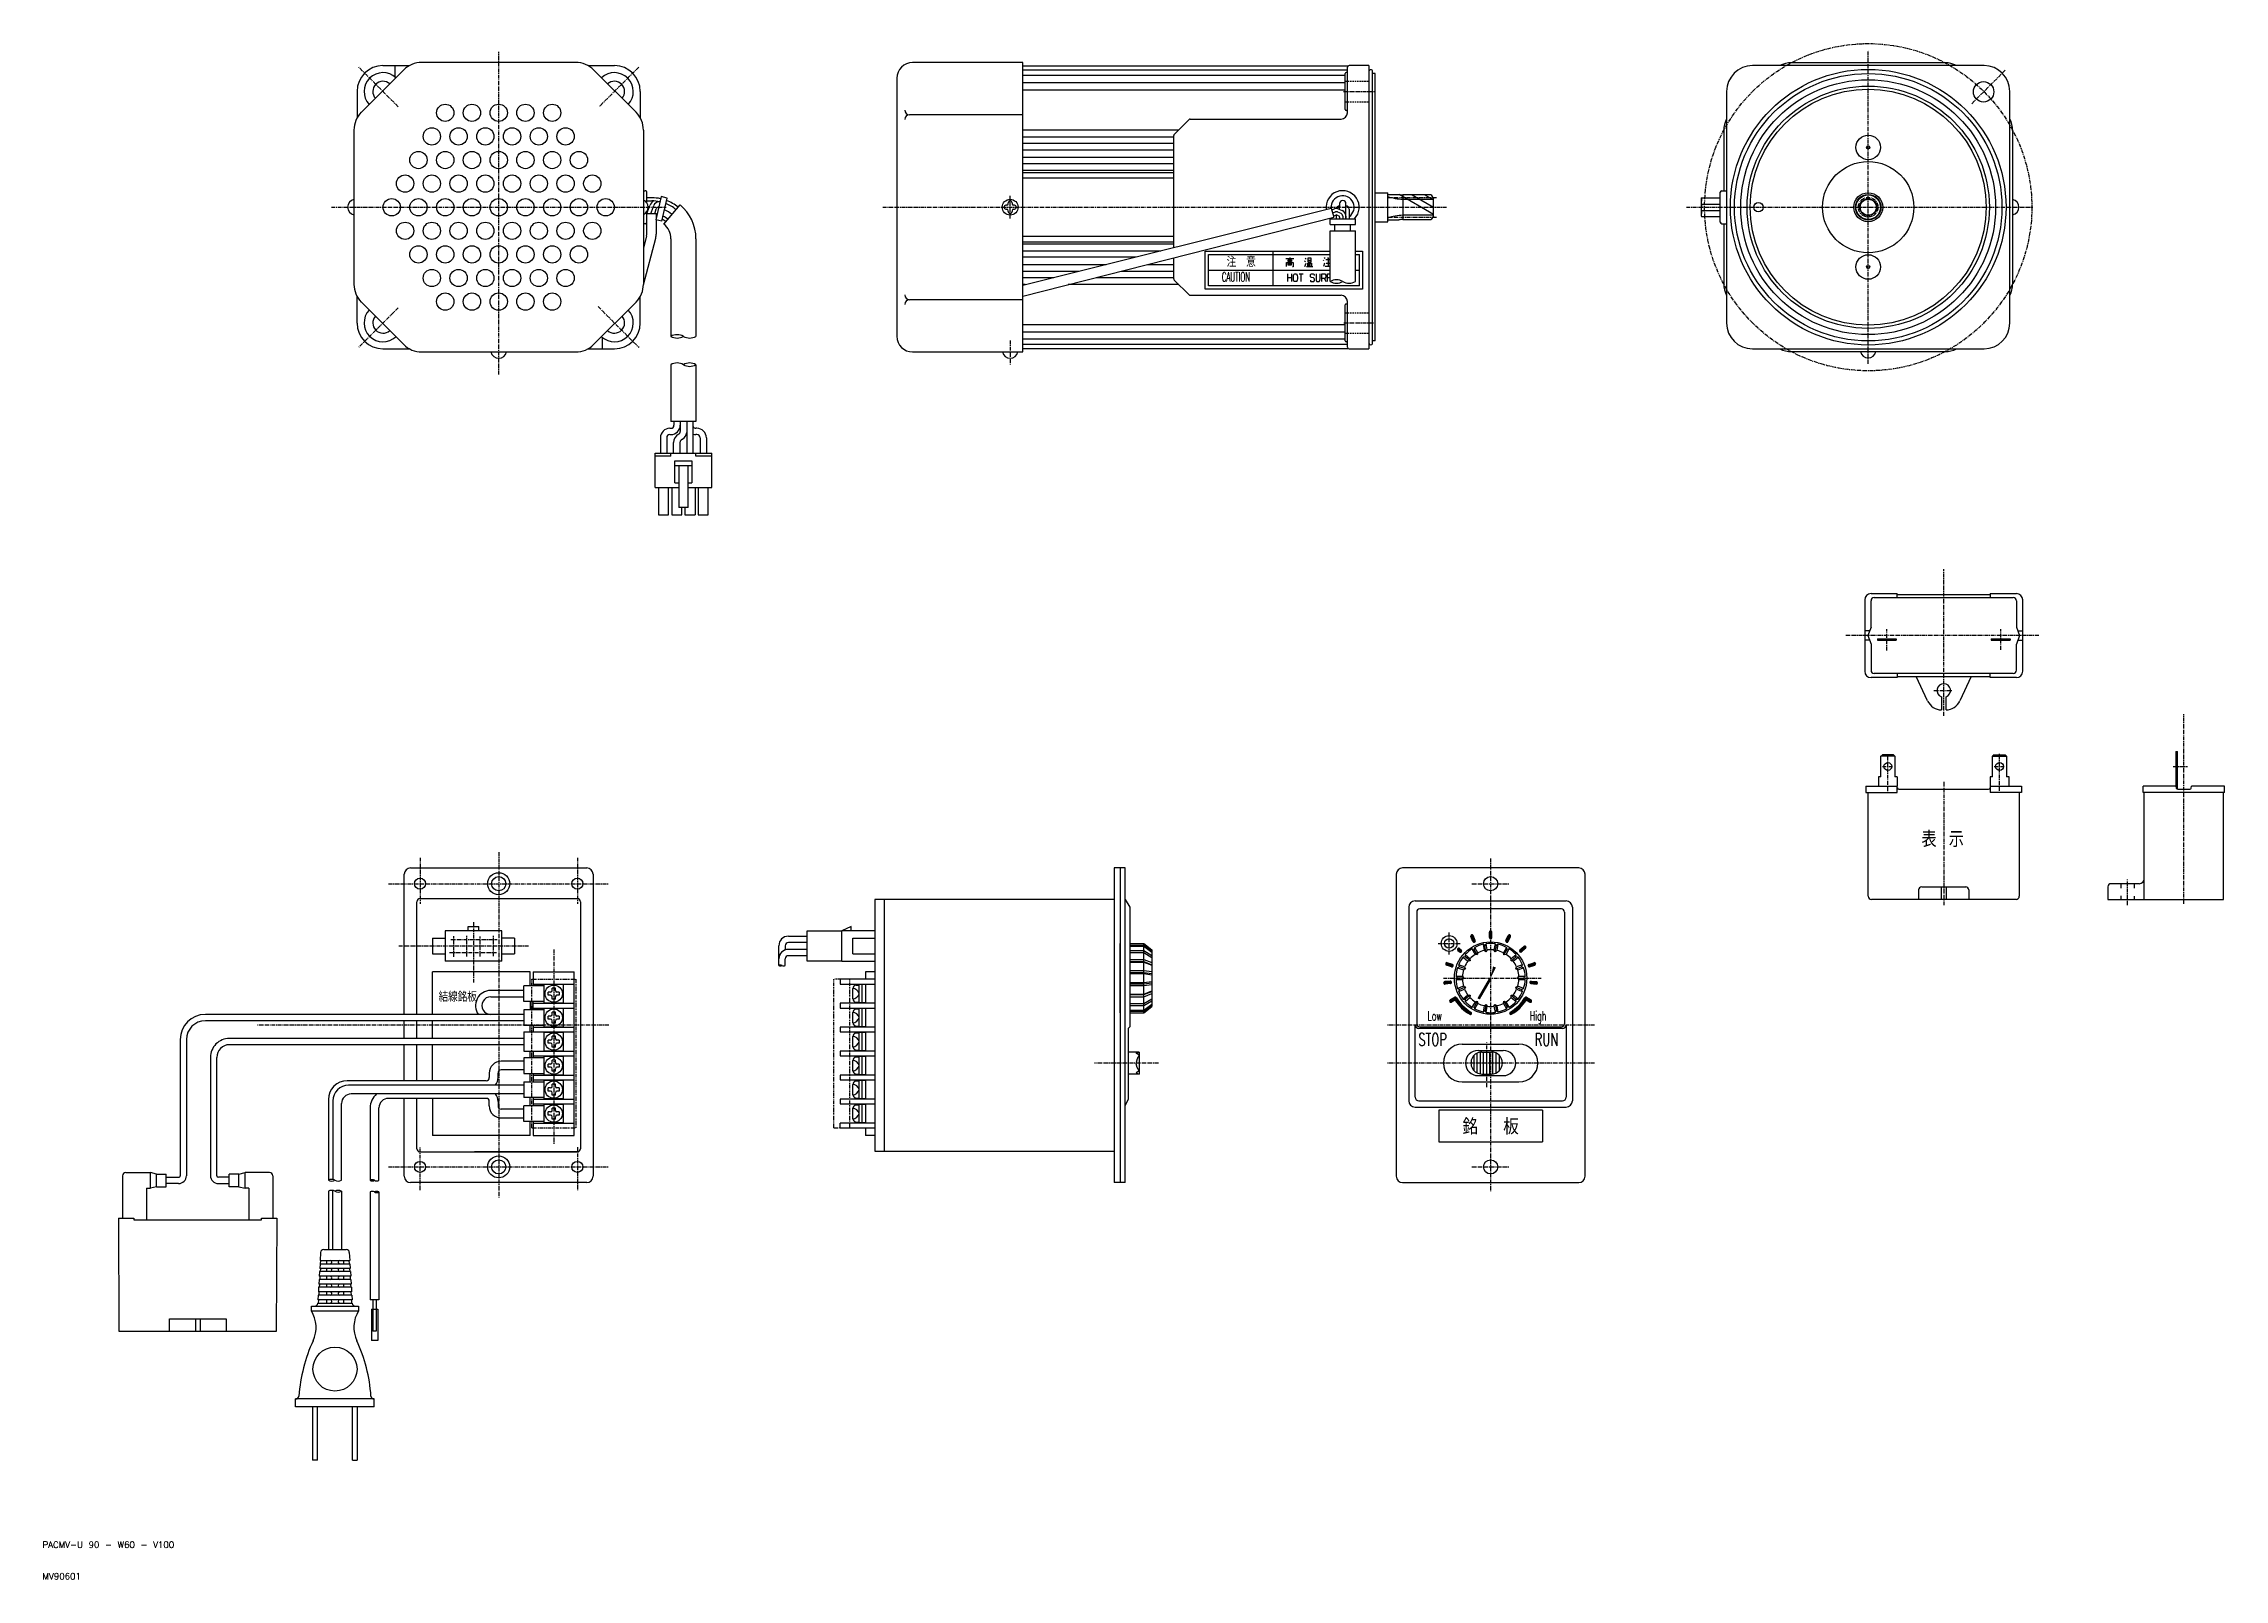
# Model space of a CAD drawing. Extents: x 10 to 703, y 10 to 498.
import ezdxf
from ezdxf.enums import TextEntityAlignment as Align

# ---------------------------------------------------------------- set-up
doc = ezdxf.new("R2010")
doc.units = 0
for name, pattern in [('CENTER', [2, 1.25, -0.25, 0.25, -0.25]), ('DASHED', [0.75, 0.5, -0.25]), ('PHANTOM', [2.5, 1.25, -0.25, 0.25, -0.25, 0.25, -0.25])]:
    doc.linetypes.add(name, pattern=pattern)
doc.layers.get('0').update_dxf_attribs({"linetype": 'CONTINUOUS'})
doc.layers.add('CENTER', color=1, linetype='CENTER')
doc.styles.get("Standard").update_dxf_attribs({"font": 'txt.shx', "bigfont": 'bigfont.shx'})
doc.styles.add('STANDARD2', font='txt.shx')

msp = doc.modelspace()

# ---------------------------------------------------------------- texts
at = {"color": 3, "linetype": 'CONTINUOUS'}
for s, height, width, p in [('注\u3000意', 3, 0.9, (386.29, 427.16)), ('CAUTION', 3, 0.54, (384.79, 422.45)), ('表 示', 5, 0.874286, (607.14, 242.74)), ('結線銘板', 3, 0.810596, (135.86, 193.59)), ('Low', 3, 0.6, (450.21, 187.61)), ('High', 3, 0.6, (482.71, 187.61)), ('STOP', 4, 0.675, (447.21, 179.61)), ('RUN', 4, 0.675, (484.21, 179.61))]:
    msp.add_text(s, height=height, dxfattribs=dict(at, width=width)).set_placement(p)
at = {"color": 3, "linetype": 'CONTINUOUS', "width": 0.9}
msp.add_text('銘  板', height=5, dxfattribs=at).set_placement((470.21, 153.89), align=Align.MIDDLE_CENTER)
at = {"color": 7, "linetype": 'CONTINUOUS', "style": 'STANDARD2'}
for s, p in [('PACMV-U 90 - W60 - V100', (10, 20)), ('MV90601', (10, 10))]:
    msp.add_text(s, height=2, dxfattribs=at).set_placement(p)

# ---------------------------------------------------------------- linework, layer by layer
at = {"color": 7, "linetype": 'CONTINUOUS'}
for p, q in [((179.48, 492.11), (130.47, 492.11)), ((321.52, 492.11), (286.52, 492.11)), ((321.52, 400.11), (321.52, 492.11)), ((124.81, 489.76), (111.32, 476.27)), ((118.17, 491.11), (126.59, 491.11)), ((121.97, 491.11), (121.97, 487.52)), ((183.36, 491.11), (191.77, 491.11)), ((198.63, 476.27), (185.14, 489.76)), ((281.52, 487.11), (281.52, 405.11)), ((321.52, 491.09), (425.08, 491.09)), ((321.52, 489.75), (424.72, 489.75)), ((424.02, 487.94), (321.52, 487.94)), ((424.02, 485.69), (321.52, 485.69)), ((424.02, 486.13), (424.02, 488.58)), ((424.02, 479.63), (424.02, 486.13)), ((424.72, 488.88), (424.32, 488.88)), ((424.72, 476.11), (424.72, 490.61)), ((431.52, 491.11), (425.22, 491.11)), ((431.52, 491.11), (431.52, 401.11)), ((432.72, 403.01), (432.72, 489.21)), ((433.52, 488.61), (432.72, 488.61)), ((433.52, 403.61), (433.52, 488.61)), ((627.01, 491.11), (553.41, 491.11)), ((614.62, 492.01), (565.8, 492.01)), ((109.97, 482.91), (109.97, 474.49)), ((199.97, 482.91), (199.97, 474.49)), ((321.52, 483.47), (424.02, 483.47)), ((424.02, 477.18), (424.02, 479.63)), ((545.21, 482.91), (545.21, 409.31)), ((635.21, 409.31), (635.21, 482.91)), ((321.52, 475.49), (285.51, 475.49)), ((374.38, 473.96), (369.67, 469.25)), ((374.73, 474.11), (422.72, 474.11)), ((424.72, 476.88), (424.32, 476.88)), ((108.97, 470.62), (108.97, 421.6)), ((200.97, 470.62), (200.97, 421.6)), ((321.52, 470.69), (371.11, 470.69)), ((369.52, 468.42), (321.52, 468.42)), ((369.52, 466.4), (321.52, 466.4)), ((369.52, 433.33), (369.52, 468.9)), ((544.31, 470.52), (544.31, 451.36)), ((636.11, 470.52), (636.11, 421.7)), ((369.52, 464.27), (321.52, 464.27)), ((369.52, 461.88), (321.52, 461.88)), ((369.52, 459.93), (321.52, 459.93)), ((321.52, 457.86), (369.52, 457.86)), ((200.97, 451.36), (201.57, 451.36)), ((202.07, 447.46), (202.07, 450.86)), ((321.52, 457.19), (369.52, 457.19)), ((321.52, 455.43), (369.52, 455.43)), ((433.52, 450.71), (437.52, 450.71)), ((437.52, 441.51), (437.52, 450.71)), ((543.21, 441.36), (543.21, 450.86)), ((543.71, 451.36), (545.21, 451.36)), ((203.67, 449.11), (202.07, 449.11)), ((202.07, 448.11), (203.67, 448.11)), ((202.07, 443.96), (202.8, 446.11)), ((202.07, 437.8), (202.07, 444.75)), ((205.07, 443.96), (202.07, 443.96)), ((202.8, 446.11), (203.01, 446.64)), ((203.3, 443.96), (204.01, 446.1)), ((204.01, 446.1), (204.23, 446.63)), ((204.56, 443.96), (205.05, 445.55)), ((206.58, 449.47), (204.9, 442.09)), ((205.07, 442.85), (205.07, 443.96)), ((205.61, 446.17), (205.85, 446.27)), ((208.53, 449.03), (206.58, 449.47)), ((206.85, 441.64), (208.53, 449.03)), ((207.5, 440.73), (212.61, 446.89)), ((316.42, 446.71), (316.12, 446.71)), ((316.12, 445.51), (316.42, 445.51)), ((316.92, 447.21), (316.92, 447.51)), ((316.92, 444.71), (316.92, 445.01)), ((318.12, 447.51), (318.12, 447.21)), ((318.12, 445.01), (318.12, 444.71)), ((318.92, 446.71), (318.62, 446.71)), ((318.62, 445.51), (318.92, 445.51)), ((321.52, 421.32), (419.58, 445.85)), ((419.58, 445.85), (420.42, 442.96)), ((419.74, 445.31), (420.64, 445.59)), ((420, 444.34), (420.89, 444.62)), ((420, 444.34), (420.89, 444.62)), ((420.3, 443.39), (421.06, 443.62)), ((421.23, 442.46), (421.23, 443.65)), ((421.4, 443.61), (421.93, 443.39)), ((421.57, 444.59), (422.61, 444.17)), ((422.01, 445.52), (423.01, 445.1)), ((422.23, 447.27), (422.23, 446.11)), ((422.23, 445.43), (422.23, 446.11)), ((424.23, 442.46), (424.23, 447.27)), ((425.23, 445.49), (425.23, 442.57)), ((437.52, 450.11), (441.05, 450.11)), ((451.32, 450), (442.32, 450)), ((442.32, 450), (442.32, 442.21)), ((451.32, 450), (452.02, 448.79)), ((452.02, 443.42), (452.02, 448.79)), ((537.21, 449.11), (543.21, 449.11)), ((537.21, 447.11), (543.21, 447.11)), ((537.21, 445.11), (543.21, 445.11)), ((201.57, 440.86), (200.97, 440.86)), ((201.98, 437.05), (200.97, 433.11)), ((206.85, 441.64), (204.9, 442.09)), ((205.07, 437.8), (205.07, 442.05)), ((321.52, 417.86), (420.42, 442.96)), ((369.52, 436.79), (321.52, 436.79)), ((419.23, 442.46), (427.23, 442.46)), ((419.23, 440.62), (419.23, 442.46)), ((419.23, 440.62), (427.23, 440.62)), ((419.23, 438.62), (427.23, 438.62)), ((419.23, 422.5), (419.23, 438.62)), ((420.73, 438.62), (420.73, 440.62)), ((422.23, 442.92), (422.23, 442.46)), ((423.23, 443.24), (423.23, 442.46)), ((423.23, 443.24), (423.23, 442.46)), ((424.23, 443.26), (424.23, 442.46)), ((425.73, 438.62), (425.73, 440.62)), ((427.23, 440.62), (427.23, 442.46)), ((427.23, 422.5), (427.23, 438.62)), ((433.52, 441.51), (437.52, 441.51)), ((437.52, 442.11), (441.05, 442.11)), ((442.32, 442.21), (451.32, 442.21)), ((452.02, 443.42), (451.32, 442.21)), ((537.21, 443.11), (543.21, 443.11)), ((543.71, 440.86), (545.21, 440.86)), ((544.31, 440.86), (544.31, 421.67)), ((200.97, 421.4), (204.88, 436.27)), ((209.67, 436.08), (209.67, 405.05)), ((217.67, 436.11), (217.67, 405.05)), ((369.52, 435.03), (321.52, 435.03)), ((369.52, 434.36), (321.52, 434.36)), ((321.52, 432.29), (365.36, 432.29)), ((321.52, 430.34), (357.55, 430.34)), ((369.52, 423.31), (369.52, 430.04)), ((379.52, 420.11), (379.52, 432.11)), ((379.52, 432.11), (419.23, 432.11)), ((380.52, 421.11), (380.52, 431.11)), ((380.52, 431.11), (419.23, 431.11)), ((427.23, 432.11), (429.52, 432.11)), ((427.23, 431.11), (428.52, 431.11)), ((428.52, 421.11), (428.52, 431.11)), ((429.52, 432.11), (429.52, 420.11)), ((429.52, 432.11), (429.52, 420.11)), ((321.52, 427.94), (347.98, 427.94)), ((321.52, 425.82), (339.49, 425.82)), ((321.52, 423.8), (331.41, 423.8)), ((344.92, 423.8), (369.52, 423.8)), ((352.89, 425.82), (369.52, 425.82)), ((361.26, 427.94), (369.52, 427.94)), ((369.67, 422.96), (374.38, 418.25)), ((109.97, 409.31), (109.97, 417.73)), ((111.32, 415.94), (124.81, 402.45)), ((185.14, 402.45), (198.63, 415.94)), ((199.97, 409.31), (199.97, 417.73)), ((321.52, 416.72), (285.51, 416.72)), ((322.32, 421.52), (321.52, 421.52)), ((371.11, 421.52), (335.97, 421.52)), ((374.73, 418.11), (422.72, 418.11)), ((429.52, 420.11), (379.52, 420.11)), ((428.52, 421.11), (380.52, 421.11)), ((424.72, 401.61), (424.72, 416.11)), ((424.02, 412.59), (424.02, 415.04)), ((424.02, 406.09), (424.02, 412.59)), ((424.72, 415.34), (424.32, 415.34)), ((187.97, 401.11), (187.97, 404.69)), ((424.02, 408.75), (321.52, 408.75)), ((321.52, 406.53), (424.02, 406.53)), ((321.52, 404.27), (424.02, 404.27)), ((424.72, 402.46), (321.52, 402.46)), ((424.02, 403.64), (424.02, 406.09)), ((424.72, 403.34), (424.32, 403.34)), ((433.52, 403.61), (432.72, 403.61)), ((118.17, 401.11), (126.59, 401.11)), ((130.47, 400.11), (179.48, 400.11)), ((183.36, 401.11), (191.77, 401.11)), ((209.67, 396.06), (209.67, 377.98)), ((217.67, 396.06), (217.67, 377.98)), ((286.52, 400.11), (321.52, 400.11)), ((425.08, 401.13), (321.52, 401.13)), ((425.22, 401.11), (431.52, 401.11)), ((553.41, 401.11), (627.01, 401.11)), ((565.8, 400.21), (614.62, 400.21)), ((209.37, 375.84), (209.67, 375.84)), ((217.67, 377.98), (209.67, 377.98)), ((210.67, 377.98), (210.67, 376.84)), ((212.67, 377.98), (212.67, 374.84)), ((214.77, 377.98), (214.77, 367.98)), ((216.77, 367.98), (216.77, 377.98)), ((217.97, 375.84), (217.67, 375.84)), ((204.67, 367.98), (222.67, 367.98)), ((204.67, 356.98), (204.67, 367.98)), ((206.37, 372.84), (206.37, 367.98)), ((208.37, 372.84), (208.37, 367.98)), ((209.37, 373.84), (209.67, 373.84)), ((209.67, 366.98), (209.67, 367.98)), ((210.57, 367.98), (210.57, 371.32)), ((212.57, 370.77), (212.57, 367.98)), ((217.97, 373.84), (217.67, 373.84)), ((217.67, 366.98), (217.67, 367.98)), ((218.97, 372.84), (218.97, 367.98)), ((220.97, 372.84), (220.97, 367.98)), ((222.67, 356.98), (222.67, 367.98)), ((209.67, 366.98), (204.67, 366.98)), ((210.97, 365.48), (216.37, 365.48)), ((210.97, 358.48), (210.97, 365.48)), ((210.97, 363.98), (216.37, 363.98)), ((212.17, 363.98), (212.17, 350.68)), ((215.17, 350.68), (215.17, 363.98)), ((216.37, 365.48), (216.37, 358.48)), ((222.67, 366.98), (217.67, 366.98)), ((204.67, 356.98), (212.17, 356.98)), ((205.77, 356.98), (205.77, 348.38)), ((208.97, 348.38), (208.97, 356.98)), ((209.97, 356.98), (209.97, 348.38)), ((210.97, 358.48), (212.17, 358.48)), ((215.17, 358.48), (216.37, 358.48)), ((215.17, 356.98), (222.67, 356.98)), ((217.37, 356.98), (217.37, 348.38)), ((218.37, 356.98), (218.37, 348.38)), ((221.57, 348.38), (221.57, 356.98)), ((205.77, 348.38), (208.97, 348.38)), ((209.97, 348.38), (213.17, 348.38)), ((215.17, 350.68), (212.17, 350.68)), ((213.17, 348.38), (213.17, 350.68)), ((214.17, 350.68), (214.17, 348.38)), ((214.17, 348.38), (217.37, 348.38)), ((218.37, 348.38), (221.57, 348.38)), ((589.11, 321.33), (589.11, 298.63)), ((591.11, 323.33), (599.46, 323.33)), ((591.11, 312.68), (591.11, 321.03)), ((592.11, 322.03), (636.31, 322.03)), ((599.46, 322.03), (599.46, 323.33)), ((599.46, 323.03), (628.96, 323.03)), ((628.96, 323.33), (637.31, 323.33)), ((628.96, 323.33), (628.96, 322.03)), ((637.31, 321.03), (637.31, 312.68)), ((639.31, 298.63), (639.31, 321.33)), ((591.11, 312.68), (590.11, 309.98)), ((637.31, 312.68), (638.31, 309.98)), ((590.66, 311.48), (589.11, 311.48)), ((590.66, 308.48), (589.11, 308.48)), ((590.11, 309.98), (591.11, 307.28)), ((591.11, 307.28), (591.11, 298.93)), ((593.11, 308.98), (593.11, 308.48)), ((593.11, 308.98), (599.11, 308.98)), ((593.11, 308.48), (599.11, 308.48)), ((599.11, 308.98), (599.11, 308.48)), ((629.31, 308.98), (629.31, 308.48)), ((629.31, 308.98), (635.31, 308.98)), ((629.31, 308.48), (635.31, 308.48)), ((635.31, 308.98), (635.31, 308.48)), ((638.31, 309.98), (637.31, 307.28)), ((637.31, 298.93), (637.31, 307.28)), ((637.75, 311.48), (639.31, 311.48)), ((637.75, 308.48), (639.31, 308.48)), ((599.46, 296.63), (591.11, 296.63)), ((636.31, 297.93), (592.11, 297.93)), ((599.46, 297.93), (599.46, 296.63)), ((599.46, 296.93), (628.96, 296.93)), ((609.07, 289.23), (605.44, 296.93)), ((622.98, 296.93), (619.34, 289.23)), ((628.96, 296.63), (628.96, 297.93)), ((637.31, 296.63), (628.96, 296.63)), ((613.46, 290.51), (613.46, 286.32)), ((614.96, 286.32), (614.96, 290.51)), ((594.21, 271.61), (594.71, 272.11)), ((598.71, 271.61), (594.21, 271.61)), ((594.21, 265.11), (594.21, 271.61)), ((598.21, 272.11), (594.71, 272.11)), ((598.71, 271.61), (598.21, 272.11)), ((598.71, 271.61), (598.71, 265.11)), ((630.21, 272.11), (629.71, 271.61)), ((629.71, 265.11), (629.71, 271.61)), ((629.71, 271.61), (634.21, 271.61)), ((630.21, 272.11), (633.71, 272.11)), ((634.21, 271.61), (633.71, 272.11)), ((634.21, 271.61), (634.21, 265.11)), ((688, 273.11), (688.5, 273.11)), ((688, 273.11), (688, 262.11)), ((688, 272.61), (688.5, 272.61)), ((688.5, 261.12), (688.5, 273.11)), ((594.21, 265.11), (593.46, 265.11)), ((593.46, 265.11), (593.46, 262.11)), ((599.46, 265.11), (598.71, 265.11)), ((599.46, 265.11), (599.46, 262.11)), ((628.96, 265.11), (628.96, 262.11)), ((629.71, 265.11), (628.96, 265.11)), ((634.96, 265.11), (634.21, 265.11)), ((634.96, 262.11), (634.96, 265.11)), ((589.46, 262.11), (599.46, 262.11)), ((589.46, 262.11), (589.46, 260.11)), ((589.46, 260.11), (599.46, 260.11)), ((590.21, 227.11), (590.21, 260.11)), ((599.46, 260.11), (599.46, 262.11)), ((599.96, 261.11), (628.46, 261.11)), ((628.96, 262.11), (628.96, 260.11)), ((628.96, 262.11), (638.96, 262.11)), ((638.96, 260.11), (628.96, 260.11)), ((638.21, 260.11), (638.21, 227.11)), ((638.96, 262.11), (638.96, 260.11)), ((677.6, 260.11), (677.6, 262.11)), ((688, 262.11), (677.6, 262.11)), ((703.4, 260.11), (677.6, 260.11)), ((677.9, 226.11), (677.9, 260.11)), ((688, 262.11), (688.12, 261.51)), ((688.61, 261.11), (692.39, 261.11)), ((692.88, 261.51), (693, 262.11)), ((703.4, 262.11), (693, 262.11)), ((703.1, 226.11), (703.1, 260.11)), ((703.4, 260.11), (703.4, 262.11)), ((126.97, 236.11), (182.97, 236.11)), ((350.52, 236.11), (350.52, 136.11)), ((354.02, 236.11), (350.52, 236.11)), ((352.52, 236.11), (352.52, 136.11)), ((354.02, 136.11), (354.02, 236.11)), ((498.21, 236.11), (442.21, 236.11)), ((124.97, 189.54), (124.97, 234.11)), ((184.97, 234.11), (184.97, 138.11)), ((440.21, 234.11), (440.21, 138.11)), ((500.21, 138.11), (500.21, 234.11)), ((606.21, 229.11), (606.21, 226.11)), ((607.21, 230.11), (621.21, 230.11)), ((613.46, 226.11), (613.46, 230.11)), ((614.96, 230.11), (614.96, 226.11)), ((622.21, 229.11), (622.21, 226.11)), ((666.4, 230.11), (666.4, 226.11)), ((676.4, 231.11), (667.4, 231.11)), ((128.97, 189.54), (128.97, 225.36)), ((129.97, 226.36), (179.97, 226.36)), ((180.97, 225.36), (180.97, 146.86)), ((274.52, 226.11), (274.52, 146.11)), ((350.52, 226.11), (274.52, 226.11)), ((277.52, 226.11), (277.52, 146.11)), ((354.02, 226.11), (355.52, 223.61)), ((355.52, 223.61), (355.52, 185.61)), ((444.21, 223.61), (444.21, 162.11)), ((446.21, 225.61), (494.21, 225.61)), ((446.71, 222.11), (446.71, 186.61)), ((492.71, 223.11), (447.71, 223.11)), ((493.71, 222.11), (493.71, 186.61)), ((496.21, 223.61), (496.21, 162.11)), ((637.21, 226.11), (591.21, 226.11)), ((666.4, 226.11), (703.1, 226.11)), ((137.97, 216.11), (137.97, 206.51)), ((155.97, 216.11), (137.97, 216.11)), ((145.27, 217.51), (148.67, 217.51)), ((145.27, 216.11), (145.27, 217.51)), ((148.67, 216.11), (148.67, 217.51)), ((155.97, 206.51), (155.97, 216.11)), ((253.02, 206.51), (253.02, 216.11)), ((253.02, 216.11), (264.02, 216.11)), ((267.02, 217.51), (264.02, 216.11)), ((264.02, 206.51), (264.02, 216.11)), ((274.52, 216.11), (264.02, 216.11)), ((267.02, 216.11), (267.02, 217.51)), ((469.81, 215.78), (470.45, 216.02)), ((469.81, 215.45), (470.61, 215.76)), ((469.81, 214.01), (469.81, 215.71)), ((469.81, 215.13), (470.61, 215.44)), ((469.81, 214.81), (470.61, 215.12)), ((470.61, 214.01), (470.61, 215.71)), ((133.97, 213.81), (137.97, 213.81)), ((133.97, 213.81), (133.97, 208.81)), ((133.97, 208.81), (137.97, 208.81)), ((159.97, 213.81), (155.97, 213.81)), ((155.97, 208.81), (159.97, 208.81)), ((159.97, 213.81), (159.97, 208.81)), ((244.02, 205.12), (244.02, 211.41)), ((246.02, 211.41), (246.02, 210.04)), ((247.02, 214.41), (253.02, 214.41)), ((253.02, 212.41), (247.02, 212.41)), ((253.02, 210.21), (247.02, 210.21)), ((253.02, 208.21), (247.02, 208.21)), ((267.52, 208.81), (267.52, 213.81)), ((267.52, 213.81), (274.52, 213.81)), ((267.52, 208.81), (274.52, 208.81)), ((352.52, 190.11), (352.52, 212.11)), ((355.52, 212.11), (360.02, 212.11)), ((355.52, 211.6), (360.02, 211.6)), ((355.52, 211.26), (360.02, 211.26)), ((355.52, 209.85), (360.02, 209.85)), ((355.52, 209.2), (360.02, 209.2)), ((360.02, 190.11), (360.02, 212.11)), ((360.02, 212.11), (362.52, 210.11)), ((360.02, 211.6), (362.52, 209.72)), ((360.02, 211.26), (362.52, 209.38)), ((360.02, 209.85), (362.52, 208.31)), ((360.02, 209.2), (362.52, 207.67)), ((362.52, 210.11), (362.52, 192.11)), ((459.7, 210.18), (460.12, 210.61)), ((459.83, 209.91), (460.35, 209.44)), ((459.84, 209.9), (460.41, 210.47)), ((460.07, 209.7), (460.63, 210.27)), ((460.29, 209.5), (460.86, 210.06)), ((460.37, 210.5), (460.89, 210.04)), ((460.56, 209.34), (461.01, 209.8)), ((463.65, 207.27), (462.11, 208.55)), ((462.11, 208.55), (462.16, 207.86)), ((463.88, 214.35), (464.36, 214.83)), ((464.59, 212.73), (463.9, 214.28)), ((464.01, 214.05), (464.61, 214.66)), ((464.14, 213.76), (464.74, 214.36)), ((464.27, 213.46), (464.87, 214.07)), ((464.96, 210.2), (464.28, 210.37)), ((464.28, 210.37), (465.28, 208.64)), ((464.4, 213.17), (465, 213.78)), ((464.53, 212.88), (465.14, 213.48)), ((465.33, 213.05), (464.63, 214.61)), ((464.68, 212.6), (465.27, 213.19)), ((465.15, 210.87), (464.96, 210.2)), ((465.96, 208.47), (464.96, 210.2)), ((465, 212.5), (465.36, 212.86)), ((466.15, 209.14), (465.15, 210.87)), ((465.96, 208.47), (465.28, 208.64)), ((466.15, 209.14), (465.96, 208.47)), ((468.38, 211.45), (467.81, 211.84)), ((467.81, 211.84), (468.15, 209.87)), ((468.73, 209.48), (468.15, 209.87)), ((468.79, 212.02), (468.38, 211.45)), ((468.73, 209.48), (468.38, 211.45)), ((469.14, 210.04), (468.73, 209.48)), ((469.14, 210.04), (468.79, 212.02)), ((469.81, 214.49), (470.61, 214.8)), ((469.81, 214.17), (470.61, 214.47)), ((469.84, 213.86), (470.61, 214.15)), ((470.08, 213.63), (470.55, 213.81)), ((471.62, 212.02), (471.28, 210.04)), ((471.68, 209.48), (471.28, 210.04)), ((472.03, 211.45), (471.62, 212.02)), ((471.68, 209.48), (472.03, 211.45)), ((472.26, 209.87), (471.68, 209.48)), ((472.61, 211.84), (472.03, 211.45)), ((472.26, 209.87), (472.61, 211.84)), ((475.27, 210.87), (474.27, 209.14)), ((474.46, 208.47), (474.27, 209.14)), ((474.46, 208.47), (475.46, 210.2)), ((475.13, 208.64), (474.46, 208.47)), ((475.05, 212.91), (475.88, 212.86)), ((475.09, 213.05), (475.78, 214.61)), ((475.13, 208.64), (476.13, 210.37)), ((475.15, 213.2), (476.01, 213.16)), ((475.18, 212.6), (475.69, 212.57)), ((475.46, 210.2), (475.27, 210.87)), ((475.28, 213.5), (476.14, 213.45)), ((475.42, 213.79), (476.27, 213.74)), ((476.13, 210.37), (475.46, 210.2)), ((475.55, 214.08), (476.4, 214.04)), ((475.68, 214.38), (476.53, 214.33)), ((475.81, 214.67), (476.5, 214.63)), ((475.82, 212.73), (476.51, 214.28)), ((478.3, 208.55), (476.77, 207.27)), ((478.25, 207.86), (478.3, 208.55)), ((479.43, 209.91), (480.17, 209.54)), ((479.43, 209.58), (479.88, 209.35)), ((479.53, 210.04), (480.79, 211.17)), ((479.65, 210.14), (480.41, 209.75)), ((479.88, 210.36), (480.65, 209.97)), ((480.06, 209.44), (481.32, 210.58)), ((480.12, 210.57), (480.89, 210.18)), ((480.36, 210.79), (481.13, 210.4)), ((480.6, 211), (481.36, 210.61)), ((480.85, 211.22), (481.46, 210.9)), ((164.97, 203.11), (133.97, 203.11)), ((133.97, 189.54), (133.97, 203.11)), ((155.97, 206.51), (137.97, 206.51)), ((164.97, 198.66), (164.97, 203.11)), ((165.97, 203.11), (178.97, 203.11)), ((165.97, 203.11), (165.97, 198.66)), ((178.97, 151.11), (178.97, 203.11)), ((246.02, 205.12), (246.02, 207.21)), ((264.02, 206.51), (253.02, 206.51)), ((264.02, 206.51), (274.52, 206.51)), ((274.52, 203.11), (271.52, 203.11)), ((271.52, 203.11), (271.52, 200.72)), ((355.52, 207.03), (360.02, 207.03)), ((355.52, 206.36), (360.02, 206.36)), ((355.52, 206.17), (360.02, 206.17)), ((355.52, 203.51), (360.02, 203.51)), ((355.52, 202.93), (360.02, 202.93)), ((355.52, 202.52), (360.02, 202.52)), ((360.02, 207.03), (362.52, 206.03)), ((360.02, 206.36), (362.52, 205.36)), ((360.02, 206.17), (362.52, 205.17)), ((360.02, 203.51), (362.52, 203.16)), ((360.02, 202.93), (362.52, 202.58)), ((360.02, 202.52), (362.52, 202.18)), ((456.13, 205.27), (456.1, 205.95)), ((457.81, 204.71), (456.2, 205.24)), ((456.44, 205.16), (456.4, 206.02)), ((458.06, 205.47), (456.45, 206)), ((456.75, 205.06), (456.7, 205.92)), ((457.05, 204.96), (457.01, 205.82)), ((457.36, 204.86), (457.31, 205.72)), ((457.66, 204.76), (457.62, 205.62)), ((457.97, 204.69), (457.92, 205.52)), ((458.26, 204.86), (458.23, 205.36)), ((461.22, 201.61), (459.22, 201.61)), ((459.22, 201.61), (459.71, 201.11)), ((459.71, 201.11), (459.22, 200.61)), ((460.34, 204.7), (459.71, 204.4)), ((459.71, 204.4), (461.59, 203.71)), ((461.71, 201.11), (459.71, 201.11)), ((461.93, 204.65), (460.05, 205.34)), ((460.05, 205.34), (460.34, 204.7)), ((462.22, 204.01), (460.34, 204.7)), ((461.22, 201.61), (461.71, 201.11)), ((461.71, 201.11), (461.22, 200.61)), ((462.16, 207.86), (461.47, 207.79)), ((461.47, 207.79), (463, 206.5)), ((462.22, 204.01), (461.59, 203.71)), ((461.93, 204.65), (462.22, 204.01)), ((463.7, 206.57), (462.16, 207.86)), ((463.7, 206.57), (463, 206.5)), ((463.65, 207.27), (463.7, 206.57)), ((476.72, 206.57), (478.25, 207.86)), ((476.72, 206.57), (476.77, 207.27)), ((477.41, 206.5), (476.72, 206.57)), ((477.41, 206.5), (478.95, 207.79)), ((478.19, 204.01), (480.07, 204.7)), ((478.19, 204.01), (478.48, 204.65)), ((478.82, 203.71), (478.19, 204.01)), ((478.95, 207.79), (478.25, 207.86)), ((480.36, 205.34), (478.48, 204.65)), ((478.71, 201.11), (479.19, 201.61)), ((478.71, 201.11), (480.71, 201.11)), ((479.19, 200.61), (478.71, 201.11)), ((478.82, 203.71), (480.7, 204.4)), ((481.2, 201.61), (479.19, 201.61)), ((480.07, 204.7), (480.36, 205.34)), ((480.7, 204.4), (480.07, 204.7)), ((480.71, 201.11), (481.2, 201.61)), ((481.2, 200.61), (480.71, 201.11)), ((482.08, 205.1), (482.4, 204.7)), ((482.22, 205.4), (482.74, 204.76)), ((482.35, 205.47), (483.97, 206)), ((482.5, 205.52), (483.04, 204.86)), ((482.6, 204.71), (484.22, 205.24)), ((482.81, 205.62), (483.35, 204.96)), ((483.12, 205.72), (483.66, 205.06)), ((483.42, 205.82), (483.96, 205.16)), ((483.73, 205.92), (484.27, 205.26)), ((484.04, 206.01), (484.47, 205.48)), ((162.97, 197.16), (152.43, 197.16)), ((152.43, 195.16), (162.97, 195.16)), ((162.97, 193.66), (162.97, 198.66)), ((169.47, 198.66), (162.97, 198.66)), ((165.97, 199.22), (178.97, 199.22)), ((169.47, 199.16), (175.47, 199.16)), ((169.47, 193.16), (169.47, 199.16)), ((170.72, 195.66), (170.72, 196.66)), ((171.47, 196.66), (170.72, 196.66)), ((171.47, 195.66), (170.72, 195.66)), ((172.97, 197.91), (171.97, 197.91)), ((171.97, 197.16), (171.97, 197.91)), ((171.97, 194.41), (171.97, 195.16)), ((172.97, 194.41), (171.97, 194.41)), ((172.97, 197.16), (172.97, 197.91)), ((172.97, 194.41), (172.97, 195.16)), ((174.22, 196.66), (173.47, 196.66)), ((174.22, 195.66), (173.47, 195.66)), ((174.22, 196.66), (174.22, 195.66)), ((175.47, 199.16), (175.47, 193.16)), ((263.52, 200.72), (263.52, 199.22)), ((274.52, 200.72), (263.52, 200.72)), ((263.52, 199.22), (274.52, 199.22)), ((267.52, 194.5), (267.52, 197.82)), ((268.44, 198.81), (269.52, 198.91)), ((271.52, 199.02), (269.52, 199.02)), ((269.52, 193.3), (269.52, 199.02)), ((270.52, 193.3), (270.52, 199.02)), ((271.52, 199.22), (271.52, 193.1)), ((355.52, 199.69), (360.02, 199.69)), ((355.52, 199.28), (360.02, 199.28)), ((355.52, 198.71), (360.02, 198.71)), ((355.52, 196.05), (360.02, 196.05)), ((355.52, 195.86), (360.02, 195.86)), ((355.52, 195.18), (360.02, 195.18)), ((360.02, 199.69), (362.52, 200.04)), ((360.02, 199.28), (362.52, 199.63)), ((360.02, 198.71), (362.52, 199.05)), ((360.02, 196.05), (362.52, 197.05)), ((360.02, 195.86), (362.52, 196.86)), ((360.02, 195.18), (362.52, 196.18)), ((360.02, 193.01), (362.52, 194.55)), ((455.66, 199.18), (455.35, 199.79)), ((455.98, 199.21), (455.59, 199.97)), ((457.34, 200.16), (455.65, 199.98)), ((457.42, 199.36), (455.73, 199.18)), ((456.3, 199.24), (455.91, 200.01)), ((456.62, 199.28), (456.23, 200.04)), ((456.94, 199.31), (456.55, 200.07)), ((457.26, 199.34), (456.87, 200.11)), ((457.57, 199.41), (457.19, 200.14)), ((457.19, 193.95), (457.44, 194.2)), ((457.24, 193.57), (458.44, 194.78)), ((458.84, 195), (457.36, 194.15)), ((457.5, 193.41), (459.13, 195.04)), ((457.77, 199.67), (457.54, 200.12)), ((458.89, 194.11), (457.76, 193.46)), ((458.26, 193.75), (459.38, 194.86)), ((458.96, 194.02), (459.54, 194.6)), ((459.12, 193.76), (459.7, 194.34)), ((459.22, 200.61), (461.22, 200.61)), ((459.29, 193.51), (459.87, 194.08)), ((461.59, 198.5), (459.71, 197.82)), ((459.71, 197.82), (460.34, 197.52)), ((460.05, 196.88), (461.93, 197.56)), ((460.34, 197.52), (460.05, 196.88)), ((462.22, 198.2), (460.34, 197.52)), ((463, 195.71), (461.47, 194.43)), ((461.47, 194.43), (462.16, 194.36)), ((461.59, 198.5), (462.22, 198.2)), ((462.22, 198.2), (461.93, 197.56)), ((462.11, 193.66), (463.64, 194.95)), ((462.16, 194.36), (462.11, 193.66)), ((463.7, 195.64), (462.16, 194.36)), ((463, 195.71), (463.7, 195.64)), ((463.7, 195.64), (463.64, 194.95)), ((469.74, 200.8), (466.24, 194.74)), ((466.67, 194.49), (466.24, 194.74)), ((466.67, 194.49), (470.17, 200.55)), ((470.17, 200.55), (469.74, 200.8)), ((476.72, 195.64), (477.41, 195.71)), ((476.72, 195.64), (478.25, 194.36)), ((476.77, 194.95), (476.72, 195.64)), ((476.77, 194.95), (478.3, 193.66)), ((478.95, 194.43), (477.41, 195.71)), ((478.19, 198.2), (478.82, 198.5)), ((478.19, 198.2), (480.07, 197.52)), ((478.48, 197.56), (478.19, 198.2)), ((478.25, 194.36), (478.95, 194.43)), ((478.3, 193.66), (478.25, 194.36)), ((478.48, 197.56), (480.36, 196.88)), ((480.7, 197.82), (478.82, 198.5)), ((479.19, 200.61), (481.2, 200.61)), ((480.07, 197.52), (480.7, 197.82)), ((480.36, 196.88), (480.07, 197.52)), ((481.12, 193.51), (480.55, 194.08)), ((481.29, 193.76), (480.71, 194.34)), ((481.46, 194.02), (480.88, 194.6)), ((482.15, 193.75), (481.04, 194.86)), ((482.91, 193.41), (481.28, 195.04)), ((481.52, 194.11), (482.65, 193.46)), ((481.58, 195), (483.05, 194.15)), ((483.18, 193.57), (481.97, 194.78)), ((482.67, 199.93), (482.81, 199.43)), ((482.93, 200.14), (483.14, 199.35)), ((483.22, 193.95), (482.98, 194.2)), ((482.99, 199.36), (484.69, 199.18)), ((483.08, 200.16), (484.77, 199.98)), ((483.24, 200.14), (483.46, 199.31)), ((483.56, 200.11), (483.78, 199.28)), ((483.88, 200.07), (484.1, 199.25)), ((484.2, 200.04), (484.42, 199.21)), ((484.52, 200.01), (484.74, 199.18)), ((484.84, 199.97), (485.01, 199.3)), ((162.97, 189.54), (61.74, 189.54)), ((162.97, 187.54), (61.74, 187.54)), ((124.97, 181.92), (124.97, 187.54)), ((128.97, 181.92), (128.97, 187.54)), ((133.97, 181.92), (133.97, 187.54)), ((169.47, 193.66), (162.97, 193.66)), ((162.97, 191.04), (162.97, 186.04)), ((169.47, 191.04), (162.97, 191.04)), ((164.97, 193.66), (164.97, 191.04)), ((165.97, 191.04), (165.97, 193.66)), ((165.97, 193.1), (178.97, 193.1)), ((165.97, 191.6), (178.97, 191.6)), ((175.47, 193.16), (169.47, 193.16)), ((169.47, 185.54), (169.47, 191.54)), ((169.47, 191.54), (175.47, 191.54)), ((170.72, 188.04), (170.72, 189.04)), ((171.47, 189.04), (170.72, 189.04)), ((171.47, 188.04), (170.72, 188.04)), ((172.97, 190.29), (171.97, 190.29)), ((171.97, 189.54), (171.97, 190.29)), ((171.97, 186.79), (171.97, 187.54)), ((172.97, 189.54), (172.97, 190.29)), ((172.97, 186.79), (172.97, 187.54)), ((174.22, 189.04), (173.47, 189.04)), ((174.22, 188.04), (173.47, 188.04)), ((174.22, 189.04), (174.22, 188.04)), ((175.47, 191.54), (175.47, 185.54)), ((274.52, 193.1), (263.52, 193.1)), ((263.52, 193.1), (263.52, 191.6)), ((263.52, 191.6), (274.52, 191.6)), ((267.52, 186.88), (267.52, 190.2)), ((268.44, 193.5), (269.52, 193.41)), ((268.44, 191.19), (269.52, 191.29)), ((269.52, 193.3), (271.52, 193.3)), ((271.52, 191.4), (269.52, 191.4)), ((269.52, 185.68), (269.52, 191.4)), ((270.52, 185.68), (270.52, 191.4)), ((271.52, 191.6), (271.52, 185.48)), ((274.52, 188.11), (274.52, 186.11)), ((355.52, 193.01), (360.02, 193.01)), ((355.52, 192.37), (360.02, 192.37)), ((355.52, 190.95), (360.02, 190.95)), ((355.52, 190.61), (360.02, 190.61)), ((355.52, 190.11), (360.02, 190.11)), ((360.02, 192.37), (362.52, 193.9)), ((360.02, 190.95), (362.52, 192.83)), ((360.02, 190.61), (362.52, 192.49)), ((360.02, 190.11), (362.52, 192.11)), ((459.47, 193.26), (460.04, 193.83)), ((459.65, 193.02), (460.22, 193.59)), ((459.84, 192.78), (460.41, 193.35)), ((460.03, 192.55), (460.6, 193.11)), ((460.23, 192.32), (460.79, 192.88)), ((460.43, 192.1), (460.99, 192.66)), ((460.63, 191.88), (461.2, 192.44)), ((460.84, 191.66), (461.41, 192.23)), ((461.06, 191.45), (461.63, 192.02)), ((461.28, 191.25), (461.85, 191.82)), ((461.5, 191.05), (462.07, 191.62)), ((461.73, 190.86), (462.3, 191.42)), ((461.97, 190.67), (462.54, 191.24)), ((462.21, 190.48), (462.78, 191.05)), ((462.45, 190.3), (463.03, 190.88)), ((462.7, 190.13), (463.28, 190.7)), ((462.96, 189.96), (463.54, 190.54)), ((463.22, 189.79), (463.8, 190.38)), ((463.48, 189.63), (464.05, 190.2)), ((463.81, 189.54), (464.15, 189.88)), ((465.28, 193.58), (464.28, 191.84)), ((464.28, 191.84), (464.96, 192.01)), ((465.96, 193.75), (464.96, 192.01)), ((464.96, 192.01), (465.15, 191.34)), ((465.15, 191.34), (466.15, 193.08)), ((465.28, 193.58), (465.96, 193.75)), ((465.96, 193.75), (466.15, 193.08)), ((468.15, 192.34), (467.81, 190.37)), ((467.81, 190.37), (468.38, 190.77)), ((468.15, 192.34), (468.73, 192.74)), ((468.73, 192.74), (468.38, 190.77)), ((468.38, 190.77), (468.79, 190.2)), ((468.73, 192.74), (469.14, 192.17)), ((468.79, 190.2), (469.14, 192.17)), ((471.27, 192.17), (471.68, 192.74)), ((471.27, 192.17), (471.62, 190.2)), ((471.62, 190.2), (472.03, 190.77)), ((471.68, 192.74), (472.03, 190.77)), ((471.68, 192.74), (472.26, 192.34)), ((472.03, 190.77), (472.61, 190.37)), ((472.61, 190.37), (472.26, 192.34)), ((474.27, 193.08), (474.46, 193.75)), ((474.27, 193.08), (475.27, 191.34)), ((474.46, 193.75), (475.46, 192.01)), ((474.46, 193.75), (475.13, 193.58)), ((476.13, 191.84), (475.13, 193.58)), ((475.27, 191.34), (475.46, 192.01)), ((475.46, 192.01), (476.13, 191.84)), ((476.6, 189.54), (476.26, 189.88)), ((476.93, 189.63), (476.36, 190.2)), ((477.2, 189.79), (476.61, 190.38)), ((477.46, 189.96), (476.88, 190.54)), ((477.71, 190.13), (477.14, 190.7)), ((477.96, 190.3), (477.39, 190.88)), ((478.21, 190.48), (477.63, 191.05)), ((478.44, 190.67), (477.88, 191.24)), ((478.68, 190.86), (478.11, 191.42)), ((478.91, 191.05), (478.34, 191.62)), ((479.14, 191.25), (478.57, 191.82)), ((479.35, 191.45), (478.79, 192.02)), ((479.57, 191.66), (479, 192.23)), ((479.78, 191.88), (479.21, 192.44)), ((479.99, 192.1), (479.42, 192.66)), ((480.19, 192.32), (479.62, 192.88)), ((480.38, 192.55), (479.82, 193.11)), ((480.58, 192.78), (480.01, 193.35)), ((480.76, 193.02), (480.19, 193.59)), ((480.94, 193.26), (480.37, 193.83)), ((53.74, 181.54), (53.74, 138.29)), ((55.74, 181.54), (55.74, 138.29)), ((162.97, 181.92), (69.37, 181.92)), ((169.47, 186.04), (162.97, 186.04)), ((162.97, 183.98), (162.97, 177.86)), ((162.97, 183.98), (178.97, 183.98)), ((164.97, 183.98), (164.97, 186.04)), ((165.97, 186.04), (165.97, 183.98)), ((165.97, 185.48), (178.97, 185.48)), ((175.47, 185.54), (169.47, 185.54)), ((169.47, 177.92), (169.47, 183.92)), ((169.47, 183.92), (175.47, 183.92)), ((170.72, 180.42), (170.72, 181.42)), ((171.47, 181.42), (170.72, 181.42)), ((171.47, 180.42), (170.72, 180.42)), ((172.97, 186.79), (171.97, 186.79)), ((172.97, 182.67), (171.97, 182.67)), ((171.97, 181.92), (171.97, 182.67)), ((172.97, 181.92), (172.97, 182.67)), ((174.22, 181.42), (173.47, 181.42)), ((174.22, 180.42), (173.47, 180.42)), ((174.22, 181.42), (174.22, 180.42)), ((175.47, 183.92), (175.47, 177.92)), ((274.52, 185.48), (263.52, 185.48)), ((263.52, 185.48), (263.52, 183.98)), ((263.52, 183.98), (274.52, 183.98)), ((267.52, 179.26), (267.52, 182.58)), ((268.44, 185.88), (269.52, 185.79)), ((268.44, 183.57), (269.52, 183.67)), ((269.52, 185.68), (271.52, 185.68)), ((271.52, 183.78), (269.52, 183.78)), ((269.52, 178.06), (269.52, 183.78)), ((270.52, 178.06), (270.52, 183.78)), ((271.52, 183.98), (271.52, 177.86)), ((355.52, 185.61), (355.02, 185.11)), ((355.02, 185.11), (355.02, 162.61)), ((446.21, 163.31), (446.21, 186.31)), ((493.01, 185.11), (447.41, 185.11)), ((447.71, 185.61), (492.71, 185.61)), ((494.21, 186.31), (494.21, 163.31)), ((63.37, 175.92), (63.37, 138.29)), ((65.37, 138.29), (65.37, 175.92)), ((162.97, 179.92), (69.37, 179.92)), ((124.97, 168.48), (124.97, 179.92)), ((128.97, 168.48), (128.97, 179.92)), ((133.97, 168.48), (133.97, 179.92)), ((162.97, 174.7), (155.77, 174.7)), ((162.97, 177.86), (178.97, 177.86)), ((162.97, 175.8), (162.97, 170.8)), ((169.47, 175.8), (162.97, 175.8)), ((164.97, 175.8), (164.97, 177.86)), ((165.97, 177.86), (165.97, 175.8)), ((165.97, 176.36), (178.97, 176.36)), ((175.47, 177.92), (169.47, 177.92)), ((169.47, 170.3), (169.47, 176.3)), ((169.47, 176.3), (175.47, 176.3)), ((170.72, 172.8), (170.72, 173.8)), ((171.47, 173.8), (170.72, 173.8)), ((171.97, 179.17), (171.97, 179.92)), ((172.97, 179.17), (171.97, 179.17)), ((172.97, 175.05), (171.97, 175.05)), ((171.97, 174.3), (171.97, 175.05)), ((172.97, 179.17), (172.97, 179.92)), ((172.97, 174.3), (172.97, 175.05)), ((174.22, 173.8), (173.47, 173.8)), ((174.22, 173.8), (174.22, 172.8)), ((175.47, 176.3), (175.47, 170.3)), ((274.52, 177.86), (263.52, 177.86)), ((263.52, 177.86), (263.52, 176.36)), ((263.52, 176.36), (274.52, 176.36)), ((267.52, 171.64), (267.52, 174.96)), ((268.44, 178.26), (269.52, 178.17)), ((268.44, 175.95), (269.52, 176.05)), ((269.52, 178.06), (271.52, 178.06)), ((271.52, 176.16), (269.52, 176.16)), ((269.52, 170.44), (269.52, 176.16)), ((270.52, 170.44), (270.52, 176.16)), ((271.52, 176.36), (271.52, 170.24)), ((358.52, 177.61), (355.02, 177.61)), ((357.52, 177.27), (358.52, 177.61)), ((358.52, 176.56), (357.52, 177.27)), ((358.52, 177.61), (358.52, 170.61)), ((461.21, 180.11), (479.21, 180.11)), ((464.96, 171.66), (464.96, 176.56)), ((465.96, 170.95), (465.96, 177.27)), ((466.21, 178.11), (474.21, 178.11)), ((466.96, 170.64), (466.96, 177.57)), ((467.46, 177.61), (470.46, 177.61)), ((467.96, 170.61), (467.96, 177.61)), ((468.96, 170.61), (468.96, 177.61)), ((469.96, 170.61), (469.96, 177.61)), ((470.96, 170.64), (470.96, 177.57)), ((471.96, 170.95), (471.96, 177.27)), ((472.96, 176.56), (472.96, 171.66)), ((150.97, 168.48), (106.84, 168.48)), ((162.97, 167.08), (107.24, 167.08)), ((151.97, 170.9), (151.97, 169.48)), ((154.77, 169.48), (154.77, 170.9)), ((162.97, 171.9), (155.77, 171.9)), ((162.97, 170.8), (169.47, 170.8)), ((162.97, 168.18), (162.97, 163.18)), ((162.97, 168.18), (169.47, 168.18)), ((164.97, 168.18), (164.97, 170.8)), ((165.97, 170.8), (165.97, 168.18)), ((165.97, 170.24), (178.97, 170.24)), ((165.97, 168.74), (178.97, 168.74)), ((175.47, 170.3), (169.47, 170.3)), ((169.47, 162.68), (169.47, 168.68)), ((169.47, 168.68), (175.47, 168.68)), ((171.47, 172.8), (170.72, 172.8)), ((171.97, 171.55), (171.97, 172.3)), ((172.97, 171.55), (171.97, 171.55)), ((172.97, 167.43), (171.97, 167.43)), ((171.97, 166.68), (171.97, 167.43)), ((172.97, 171.55), (172.97, 172.3)), ((172.97, 166.68), (172.97, 167.43)), ((174.22, 172.8), (173.47, 172.8)), ((175.47, 168.68), (175.47, 162.68)), ((274.52, 170.24), (263.52, 170.24)), ((263.52, 170.24), (263.52, 168.74)), ((263.52, 168.74), (274.52, 168.74)), ((267.52, 164.02), (267.52, 167.34)), ((268.44, 170.64), (269.52, 170.55)), ((268.44, 168.33), (269.52, 168.43)), ((269.52, 170.44), (271.52, 170.44)), ((271.52, 168.54), (269.52, 168.54)), ((269.52, 162.82), (269.52, 168.54)), ((270.52, 162.82), (270.52, 168.54)), ((271.52, 168.74), (271.52, 162.62)), ((358.52, 170.61), (355.02, 170.61)), ((358.52, 171.66), (357.52, 170.95)), ((357.52, 170.95), (358.52, 170.61)), ((461.21, 168.11), (479.21, 168.11)), ((466.21, 170.11), (474.21, 170.11)), ((467.46, 170.61), (470.46, 170.61)), ((100.84, 162.48), (100.84, 136.85)), ((102.24, 162.08), (102.24, 137.1)), ((105.04, 136.85), (105.04, 161.28)), ((162.97, 164.28), (108.04, 164.28)), ((114.11, 159.88), (114.11, 136.85)), ((116.91, 136.85), (116.91, 159.88)), ((150.97, 162.88), (119.91, 162.88)), ((124.97, 138.11), (124.97, 162.88)), ((128.97, 146.86), (128.97, 162.63)), ((133.97, 162.88), (133.97, 151.11)), ((151.97, 160.46), (151.97, 161.88)), ((154.77, 161.88), (154.77, 160.46)), ((162.97, 159.46), (155.77, 159.46)), ((169.47, 163.18), (162.97, 163.18)), ((162.97, 155.56), (162.97, 160.56)), ((169.47, 160.56), (162.97, 160.56)), ((164.97, 160.56), (164.97, 163.18)), ((165.97, 163.18), (165.97, 160.56)), ((165.97, 162.62), (178.97, 162.62)), ((165.97, 161.12), (178.97, 161.12)), ((175.47, 162.68), (169.47, 162.68)), ((169.47, 155.06), (169.47, 161.06)), ((169.47, 161.06), (175.47, 161.06)), ((170.72, 165.18), (170.72, 166.18)), ((171.47, 166.18), (170.72, 166.18)), ((171.47, 165.18), (170.72, 165.18)), ((171.97, 163.93), (171.97, 164.68)), ((172.97, 163.93), (171.97, 163.93)), ((172.97, 159.81), (171.97, 159.81)), ((171.97, 159.06), (171.97, 159.81)), ((172.97, 163.93), (172.97, 164.68)), ((172.97, 159.06), (172.97, 159.81)), ((174.22, 166.18), (173.47, 166.18)), ((174.22, 165.18), (173.47, 165.18)), ((174.22, 166.18), (174.22, 165.18)), ((175.47, 161.06), (175.47, 155.06)), ((263.52, 162.62), (263.52, 161.12)), ((274.52, 162.62), (263.52, 162.62)), ((263.52, 161.12), (274.52, 161.12)), ((267.52, 156.4), (267.52, 159.72)), ((268.44, 163.02), (269.52, 162.93)), ((268.44, 160.71), (269.52, 160.81)), ((269.52, 162.82), (271.52, 162.82)), ((271.52, 160.92), (269.52, 160.92)), ((269.52, 155.2), (269.52, 160.92)), ((270.52, 155.2), (270.52, 160.92)), ((271.52, 161.12), (271.52, 155)), ((355.02, 162.61), (354.02, 160.61)), ((446.21, 160.11), (494.21, 160.11)), ((447.41, 162.11), (493.01, 162.11)), ((155.77, 156.66), (162.97, 156.66)), ((169.47, 155.56), (162.97, 155.56)), ((164.97, 151.11), (164.97, 155.56)), ((165.97, 155.56), (165.97, 151.11)), ((165.97, 155), (178.97, 155)), ((175.47, 155.06), (169.47, 155.06)), ((170.72, 157.56), (170.72, 158.56)), ((171.47, 158.56), (170.72, 158.56)), ((171.47, 157.56), (170.72, 157.56)), ((171.97, 156.31), (171.97, 157.06)), ((172.97, 156.31), (171.97, 156.31)), ((172.97, 156.31), (172.97, 157.06)), ((174.22, 158.56), (173.47, 158.56)), ((174.22, 157.56), (173.47, 157.56)), ((174.22, 158.56), (174.22, 157.56)), ((263.52, 153.5), (263.52, 155)), ((274.52, 155), (263.52, 155)), ((263.52, 153.5), (274.52, 153.5)), ((268.44, 155.4), (269.52, 155.31)), ((269.52, 155.2), (271.52, 155.2)), ((271.52, 153.5), (271.52, 151.11)), ((453.71, 159.11), (453.71, 149.11)), ((486.71, 159.11), (453.71, 159.11)), ((486.71, 159.11), (486.71, 149.11)), ((129.97, 145.86), (179.97, 145.86)), ((164.97, 151.11), (133.97, 151.11)), ((179.97, 145.86), (147.27, 145.86)), ((165.97, 151.11), (178.97, 151.11)), ((165.97, 151.11), (178.97, 151.11)), ((274.52, 151.11), (271.52, 151.11)), ((274.52, 146.11), (350.52, 146.11)), ((453.71, 149.11), (486.71, 149.11)), ((36.46, 139.29), (44.26, 139.29)), ((44.26, 134.29), (44.26, 139.29)), ((46.26, 138.79), (44.26, 139.29)), ((46.26, 138.79), (49.26, 138.79)), ((46.26, 134.79), (46.26, 138.79)), ((49.26, 134.79), (49.26, 138.79)), ((72.36, 138.79), (69.36, 138.79)), ((69.36, 134.79), (69.36, 138.79)), ((72.36, 138.79), (74.36, 139.29)), ((72.36, 134.79), (72.36, 138.79)), ((82.16, 139.29), (74.36, 139.29)), ((74.36, 134.29), (74.36, 139.29)), ((35.46, 138.29), (35.46, 124.79)), ((43.06, 134.29), (44.26, 134.29)), ((43.06, 134.29), (43.06, 124.29)), ((46.26, 134.79), (44.26, 134.29)), ((46.26, 134.79), (49.26, 134.79)), ((49.26, 137.79), (53.24, 137.79)), ((53.24, 135.79), (49.26, 135.79)), ((69.36, 137.79), (65.87, 137.79)), ((65.87, 135.79), (69.36, 135.79)), ((72.36, 134.79), (69.36, 134.79)), ((72.36, 134.79), (74.36, 134.29)), ((75.56, 134.29), (74.36, 134.29)), ((75.56, 134.29), (75.56, 124.29)), ((83.16, 138.29), (83.16, 124.79)), ((100.84, 133.34), (100.84, 114.84)), ((102.24, 114.84), (102.24, 133.59)), ((105.04, 133.34), (105.04, 114.84)), ((114.11, 133.13), (114.11, 98.9)), ((116.91, 133.13), (116.91, 98.9)), ((182.97, 136.11), (126.97, 136.11)), ((354.02, 136.11), (350.52, 136.11)), ((442.21, 136.11), (498.21, 136.11)), ((34.18, 124.79), (39.01, 124.79)), ((34.21, 124.79), (39.01, 124.79)), ((34.31, 88.79), (34.21, 124.79)), ((39.01, 124.79), (39.01, 124.29)), ((79.61, 124.29), (79.61, 124.79)), ((79.61, 124.79), (84.41, 124.79)), ((84.41, 124.79), (84.3, 88.79)), ((39.01, 124.29), (59.31, 124.29)), ((39.01, 124.29), (59.31, 124.29)), ((59.31, 124.29), (79.61, 124.29)), ((98.39, 113.9), (98.23, 111.34)), ((98.23, 111.34), (107.65, 111.34)), ((98.38, 110.34), (98.44, 111.34)), ((99.38, 114.84), (106.5, 114.84)), ((100.24, 111.34), (100.24, 110.34)), ((105.64, 111.34), (105.64, 110.34)), ((107.51, 110.34), (107.45, 111.34)), ((107.5, 113.9), (107.65, 111.34)), ((97.88, 105.34), (97.79, 103.84)), ((108, 105.34), (97.88, 105.34)), ((98.03, 107.84), (97.94, 106.34)), ((107.94, 106.34), (97.94, 106.34)), ((107.85, 107.84), (98.03, 107.84)), ((98.14, 106.34), (98.08, 105.34)), ((98.18, 110.34), (98.09, 108.84)), ((107.79, 108.84), (98.09, 108.84)), ((98.18, 110.34), (107.71, 110.34)), ((98.29, 108.84), (98.23, 107.84)), ((100.24, 108.84), (100.24, 107.84)), ((100.24, 106.34), (100.24, 105.34)), ((105.64, 108.84), (105.64, 107.84)), ((105.64, 106.34), (105.64, 105.34)), ((107.59, 108.84), (107.65, 107.84)), ((107.71, 110.34), (107.79, 108.84)), ((107.74, 106.34), (107.8, 105.34)), ((107.85, 107.84), (107.94, 106.34)), ((108, 105.34), (108.09, 103.84)), ((97.44, 97.84), (108.44, 97.84)), ((97.59, 100.34), (97.5, 98.84)), ((108.38, 98.84), (97.5, 98.84)), ((108.29, 100.34), (97.59, 100.34)), ((97.7, 98.84), (97.64, 97.84)), ((97.73, 102.84), (97.65, 101.34)), ((108.23, 101.34), (97.65, 101.34)), ((108.15, 102.84), (97.73, 102.84)), ((108.09, 103.84), (97.79, 103.84)), ((97.85, 101.34), (97.79, 100.34)), ((97.99, 103.84), (97.94, 102.84)), ((100.24, 103.84), (100.24, 102.84)), ((100.24, 101.34), (100.24, 100.34)), ((100.24, 98.84), (100.24, 97.84)), ((105.64, 103.84), (105.64, 102.84)), ((105.64, 101.34), (105.64, 100.34)), ((105.64, 98.84), (105.64, 97.84)), ((107.89, 103.84), (107.95, 102.84)), ((108.03, 101.34), (108.09, 100.34)), ((108.15, 102.84), (108.23, 101.34)), ((108.18, 98.84), (108.24, 97.84)), ((108.29, 100.34), (108.38, 98.84)), ((116.91, 98.9), (114.11, 98.9)), ((115.01, 98.9), (115.01, 95.9)), ((116.01, 98.9), (116.01, 95.9)), ((50.31, 88.79), (50.31, 92.79)), ((50.31, 92.79), (68.31, 92.79)), ((58.56, 92.79), (58.56, 88.79)), ((60.06, 92.79), (60.06, 88.79)), ((68.31, 92.79), (68.31, 88.79)), ((95.44, 95.34), (95.44, 96.84)), ((95.44, 96.84), (110.44, 96.84)), ((95.63, 95.34), (110.34, 95.34)), ((110.44, 96.84), (110.44, 95.34)), ((114.51, 95.9), (116.51, 95.9)), ((114.51, 95.9), (114.51, 85.9)), ((116.51, 95.9), (116.51, 85.9)), ((84.3, 88.79), (34.31, 88.79)), ((116.51, 85.9), (114.51, 85.9)), ((115.44, 67.34), (90.44, 67.34)), ((90.44, 64.84), (90.44, 67.34)), ((115.44, 64.84), (90.44, 64.84)), ((95.84, 64.84), (95.84, 47.84)), ((97.34, 47.84), (97.34, 64.84)), ((108.54, 47.84), (108.54, 64.84)), ((110.04, 64.84), (110.04, 47.84)), ((115.44, 64.84), (115.44, 67.34)), ((97.34, 47.84), (95.84, 47.84)), ((108.54, 47.84), (110.04, 47.84))]:
    msp.add_line(p, q, dxfattribs=at)
at = {"color": 3, "linetype": 'DASHED'}
for p, q in [((424.02, 486.13), (431.52, 486.13)), ((424.02, 479.63), (431.52, 479.63)), ((424.02, 412.59), (431.52, 412.59)), ((424.02, 406.09), (431.52, 406.09))]:
    msp.add_line(p, q, dxfattribs=at)
at = {"color": 3, "linetype": 'CONTINUOUS'}
for p, q in [((452.02, 443.8), (441.11, 450.1)), ((442.32, 448.65), (452.02, 448.65)), ((452.02, 443.56), (442.32, 443.56)), ((445.27, 450), (452.02, 446.11)), ((449.27, 450), (452.02, 448.42)), ((401.02, 432.11), (401.02, 430.91)), ((401.02, 430.91), (401.02, 421.11)), ((405.15, 429.79), (406.4, 429.79)), ((406.4, 430.16), (406.4, 429.79)), ((406.4, 429.79), (407.65, 429.79)), ((411.57, 429.6), (411.23, 429.88)), ((413.15, 429.88), (412.15, 429.88)), ((412.15, 429.88), (412.15, 429.32)), ((413.15, 429.32), (413.15, 429.88)), ((417.32, 430.16), (417.48, 429.79)), ((418.32, 430.16), (418.73, 429.6)), ((380.52, 426.11), (419.23, 426.11)), ((405.32, 428.57), (407.48, 428.57)), ((405.32, 427.26), (405.32, 428.57)), ((405.72, 423.76), (405.72, 424.89)), ((405.72, 423.76), (407.02, 423.76)), ((405.72, 422.45), (405.72, 423.76)), ((405.82, 429.41), (406.9, 429.41)), ((405.82, 428.85), (405.82, 429.41)), ((406.9, 428.85), (405.82, 428.85)), ((405.9, 428.19), (406.82, 428.19)), ((405.9, 427.73), (405.9, 428.19)), ((406.82, 427.73), (405.9, 427.73)), ((406.82, 428.19), (406.82, 427.73)), ((406.9, 429.41), (406.9, 428.85)), ((407.02, 423.76), (407.02, 424.89)), ((407.02, 422.45), (407.02, 423.76)), ((407.48, 427.16), (407.23, 427.16)), ((407.48, 428.57), (407.48, 427.16)), ((407.52, 423.95), (407.57, 424.42)), ((407.52, 423.39), (407.52, 423.95)), ((407.57, 422.92), (407.52, 423.39)), ((407.57, 424.42), (407.67, 424.7)), ((407.67, 422.64), (407.57, 422.92)), ((407.67, 424.7), (407.77, 424.8)), ((407.77, 424.8), (408.02, 424.89)), ((408.02, 424.89), (408.32, 424.89)), ((408.32, 424.89), (408.57, 424.8)), ((408.57, 424.8), (408.67, 424.7)), ((408.67, 424.7), (408.77, 424.42)), ((408.77, 422.92), (408.67, 422.64)), ((408.77, 424.42), (408.82, 423.95)), ((408.82, 423.39), (408.77, 422.92)), ((408.82, 423.95), (408.82, 423.39)), ((409.32, 424.89), (409.97, 424.89)), ((409.97, 424.89), (410.62, 424.89)), ((409.97, 422.45), (409.97, 424.89)), ((411.4, 428.76), (411.07, 429.04)), ((411.15, 427.26), (411.57, 428.38)), ((411.65, 427.26), (412.07, 427.26)), ((412.07, 428.29), (412.48, 428.29)), ((412.07, 427.26), (412.07, 428.29)), ((412.07, 427.26), (412.48, 427.26)), ((412.15, 429.32), (412.15, 428.76)), ((412.15, 429.32), (413.15, 429.32)), ((412.15, 428.76), (413.15, 428.76)), ((412.48, 428.29), (413.32, 428.29)), ((412.48, 428.29), (412.48, 427.26)), ((412.48, 427.26), (413.73, 427.26)), ((412.9, 427.26), (412.9, 428.29)), ((412.92, 424.42), (412.97, 424.7)), ((412.92, 424.23), (412.92, 424.42)), ((412.97, 423.95), (412.92, 424.23)), ((412.92, 422.92), (412.97, 422.64)), ((412.97, 424.7), (413.02, 424.8)), ((413.07, 423.86), (412.97, 423.95)), ((413.02, 424.8), (413.27, 424.89)), ((413.27, 423.76), (413.07, 423.86)), ((413.15, 428.76), (413.15, 429.32)), ((413.27, 424.89), (413.82, 424.89)), ((413.87, 423.67), (413.27, 423.76)), ((413.32, 428.29), (413.32, 427.26)), ((413.82, 424.89), (414.02, 424.8)), ((414.07, 423.58), (413.87, 423.67)), ((414.02, 424.8), (414.12, 424.7)), ((414.17, 423.48), (414.07, 423.58)), ((414.12, 424.7), (414.17, 424.42)), ((414.22, 423.2), (414.17, 423.48)), ((414.17, 422.64), (414.22, 422.92)), ((414.22, 422.92), (414.22, 423.2)), ((414.72, 424.89), (414.72, 423.39)), ((414.72, 423.39), (414.77, 422.92)), ((414.77, 422.92), (414.87, 422.64)), ((415.87, 422.64), (415.97, 422.92)), ((415.97, 422.92), (416.02, 423.39)), ((416.02, 423.39), (416.02, 424.89)), ((416.52, 424.89), (417.52, 424.89)), ((416.52, 422.45), (416.52, 424.89)), ((417.37, 423.48), (416.52, 423.48)), ((417.23, 429.04), (417.07, 429.32)), ((417.15, 427.35), (417.48, 428.48)), ((417.37, 423.48), (417.82, 422.45)), ((417.52, 423.48), (417.37, 423.48)), ((417.52, 424.89), (417.72, 424.8)), ((417.72, 423.58), (417.52, 423.48)), ((417.65, 427.35), (418.57, 427.35)), ((417.72, 424.8), (417.77, 424.7)), ((417.77, 423.67), (417.72, 423.58)), ((417.77, 424.7), (417.82, 424.42)), ((417.82, 423.95), (417.77, 423.67)), ((418.57, 429.41), (417.82, 429.41)), ((417.82, 424.42), (417.82, 423.95)), ((417.9, 428.38), (419.23, 428.38)), ((418.32, 423.76), (418.32, 424.89)), ((418.32, 424.89), (419.23, 424.89)), ((418.32, 423.76), (419.23, 423.76)), ((418.32, 422.45), (418.32, 423.76)), ((419.23, 429.41), (418.57, 429.41)), ((418.57, 429.41), (418.57, 427.35)), ((418.57, 427.35), (419.23, 427.35)), ((427.23, 426.11), (428.52, 426.11)), ((407.77, 422.55), (407.67, 422.64)), ((408.02, 422.45), (407.77, 422.55)), ((408.32, 422.45), (408.02, 422.45)), ((408.57, 422.55), (408.32, 422.45)), ((408.67, 422.64), (408.57, 422.55)), ((412.97, 422.64), (413.07, 422.55)), ((413.07, 422.55), (413.27, 422.45)), ((413.27, 422.45), (413.87, 422.45)), ((413.87, 422.45), (414.07, 422.55)), ((414.07, 422.55), (414.17, 422.64)), ((414.87, 422.64), (414.97, 422.55)), ((414.97, 422.55), (415.22, 422.45)), ((415.22, 422.45), (415.52, 422.45)), ((415.52, 422.45), (415.77, 422.55)), ((415.77, 422.55), (415.87, 422.64)), ((670.45, 231.11), (670.45, 229.71)), ((674.75, 231.11), (674.75, 229.65)), ((670.45, 227.27), (670.45, 226.11)), ((674.75, 227.17), (674.75, 226.11)), ((115.01, 95.9), (115.01, 88.9)), ((116.01, 95.9), (116.01, 88.9)), ((116.01, 88.9), (115.01, 88.9))]:
    msp.add_line(p, q, dxfattribs=at)
at = {"color": 3, "linetype": 'PHANTOM'}
for p, q in [((165.47, 200.72), (179.47, 200.72)), ((165.47, 153.5), (165.47, 200.72)), ((179.47, 200.72), (179.47, 153.5)), ((266.52, 200.72), (261.52, 200.72)), ((261.52, 153.5), (261.52, 200.72)), ((266.52, 153.5), (266.52, 200.72)), ((165.47, 153.5), (179.47, 153.5)), ((261.52, 153.5), (266.52, 153.5))]:
    msp.add_line(p, q, dxfattribs=at)
at = {"color": 7, "linetype": 'CONTINUOUS'}
for points in [[(358.52, 176.56, 0.000539), (358.45, 176.46, 0.001707), (358.39, 176.35, 0.002874), (358.32, 176.25, 0.004042), (358.25, 176.15, 0.005206), (358.19, 176.05, 0.006419), (358.12, 175.94, 0.006862), (358.06, 175.83, 0.007687), (358.01, 175.71, 0.008161), (357.95, 175.6, 0.018752), (357.85, 175.35, 0.007754), (357.8, 175.22, 0.007199), (357.76, 175.09, 0.005162), (357.72, 174.96, 0.004631), (357.69, 174.82, 0.003004), (357.65, 174.68, 0.003159), (357.62, 174.54, 0.001477), (357.59, 174.39, 0.001627), (357.55, 174.25, 0.000401), (357.52, 174.11)], [(358.52, 171.66, -0.000544), (358.45, 171.76, -0.001709), (358.39, 171.86, -0.002875), (358.32, 171.96, -0.004039), (358.25, 172.06, -0.005201), (358.19, 172.17, -0.006324), (358.12, 172.28, -0.006952), (358.06, 172.39, -0.007596), (358.01, 172.5, -0.008255), (357.95, 172.62, -0.01868), (357.85, 172.86, -0.008131), (357.8, 172.99, -0.006828), (357.76, 173.13, -0.005535), (357.72, 173.26, -0.004255), (357.69, 173.39, -0.003458), (357.65, 173.54, -0.002698), (357.62, 173.68, -0.001935), (357.59, 173.82, -0.001171), (357.55, 173.96, -0.000406), (357.52, 174.11)]]:
    msp.add_lwpolyline(points, format="xyb", dxfattribs=at)
for centre, radius in [((590.21, 446.11), 43.8), ((590.21, 446.11), 42.5), ((590.21, 446.11), 40.5), ((626.88, 482.78), 3.25), ((137.97, 476.11), 2.75), ((146.47, 476.11), 2.75), ((154.97, 476.11), 2.75), ((163.47, 476.11), 2.75), ((171.97, 476.11), 2.75), ((590.21, 446.11), 38.5), ((590.21, 446.11), 37.5), ((133.72, 468.61), 2.75), ((142.22, 468.61), 2.75), ((150.72, 468.61), 2.75), ((159.22, 468.61), 2.75), ((167.72, 468.61), 2.75), ((176.22, 468.61), 2.75), ((590.21, 465.11), 3.9), ((590.21, 465.11), 0.5), ((129.47, 461.11), 2.75), ((137.97, 461.11), 2.75), ((146.47, 461.11), 2.75), ((154.97, 461.11), 2.75), ((163.47, 461.11), 2.75), ((171.97, 461.11), 2.75), ((180.47, 461.11), 2.75), ((590.21, 446.11), 14.5), ((125.22, 453.61), 2.75), ((133.72, 453.61), 2.75), ((142.22, 453.61), 2.75), ((150.72, 453.61), 2.75), ((159.22, 453.61), 2.75), ((167.72, 453.61), 2.75), ((176.22, 453.61), 2.75), ((184.72, 453.61), 2.75), ((590.21, 446.11), 4.6), ((120.97, 446.11), 2.75), ((129.47, 446.11), 2.75), ((137.97, 446.11), 2.75), ((146.47, 446.11), 2.75), ((154.97, 446.11), 2.75), ((163.47, 446.11), 2.75), ((171.97, 446.11), 2.75), ((180.47, 446.11), 2.75), ((188.97, 446.11), 2.75), ((317.52, 446.11), 2.5), ((555.31, 446.11), 1.5), ((590.21, 446.11), 4.05), ((590.21, 446.11), 3.9), ((590.21, 446.11), 2.69), ((125.22, 438.61), 2.75), ((133.72, 438.61), 2.75), ((142.22, 438.61), 2.75), ((150.72, 438.61), 2.75), ((159.22, 438.61), 2.75), ((167.72, 438.61), 2.75), ((176.22, 438.61), 2.75), ((184.72, 438.61), 2.75), ((129.47, 431.11), 2.75), ((137.97, 431.11), 2.75), ((146.47, 431.11), 2.75), ((154.97, 431.11), 2.75), ((163.47, 431.11), 2.75), ((171.97, 431.11), 2.75), ((180.47, 431.11), 2.75), ((590.21, 427.11), 3.9), ((133.72, 423.61), 2.75), ((142.22, 423.61), 2.75), ((150.72, 423.61), 2.75), ((159.22, 423.61), 2.75), ((167.72, 423.61), 2.75), ((176.22, 423.61), 2.75), ((590.21, 427.11), 0.5), ((137.97, 416.11), 2.75), ((146.47, 416.11), 2.75), ((154.97, 416.11), 2.75), ((163.47, 416.11), 2.75), ((171.97, 416.11), 2.75), ((596.46, 268.36), 1.25), ((631.96, 268.36), 1.25), ((129.97, 231.11), 1.75), ((154.97, 231.11), 3.5), ((154.97, 231.11), 2.25), ((179.97, 231.11), 1.75), ((470.21, 231.11), 2.25), ((457.01, 212.11), 2.5), ((457.01, 212.11), 1.5), ((470.21, 201.11), 11.5), ((172.47, 196.16), 2.75), ((172.47, 188.54), 2.75), ((172.47, 180.92), 2.75), ((172.47, 173.3), 2.75), ((172.47, 165.68), 2.75), ((172.47, 158.06), 2.75), ((129.97, 141.11), 1.75), ((154.97, 141.11), 3.5), ((154.97, 141.11), 2.25), ((179.97, 141.11), 1.75), ((470.21, 141.11), 2.25), ((102.94, 76.84), 7)]:
    msp.add_circle(centre, radius, dxfattribs=at)
at = {"color": 3, "linetype": 'CONTINUOUS'}
msp.add_circle((590.21, 446.11), 2.55, dxfattribs=at)
at = {"color": 7, "linetype": 'CONTINUOUS'}
for centre, radius, start, end in [((130.47, 484.11), 8, 90, 135), ((179.48, 484.11), 8, 45, 90), ((286.52, 487.11), 5, 89.99885, 179.99885), ((118.17, 482.91), 8.2, 90, 180), ((118.2, 482.88), 6, 46.91096, 223.08904), ((118.2, 482.88), 3.25, 48.52951, 221.47049), ((191.74, 482.88), 6, 316.91096, 133.08904), ((191.74, 482.88), 3.25, 318.52951, 131.47049), ((191.77, 482.91), 8.2, 0, 90), ((424.32, 488.58), 0.3, 90, 180), ((425.22, 490.61), 0.5, 90, 180), ((432.12, 489.21), 0.6, 0, 180), ((553.41, 482.91), 8.2, 90, 180), ((565.8, 484.01), 8, 90, 117.43924), ((614.62, 484.01), 8, 62.56076, 90), ((627.01, 482.91), 8.2, 0, 90), ((116.97, 470.62), 8, 135, 180), ((192.97, 470.62), 8, 0, 45), ((285.51, 476.99), 1.5, 180, 270), ((285.51, 473.99), 1.5, 90, 180), ((374.73, 473.61), 0.5, 90, 135), ((422.72, 476.11), 2, 270, 0), ((424.32, 477.18), 0.3, 180, 270), ((552.31, 470.52), 8, 152.56066, 180), ((628.11, 470.52), 8, 0, 27.43899), ((370.02, 468.9), 0.5, 135, 180), ((201.57, 450.86), 0.5, 0, 90.01146), ((423.18, 446.11), 5.25, 315.95381, 187.81561), ((543.71, 450.86), 0.5, 90, 180), ((109.47, 446.11), 2.5, 101.53737, 258.46309), ((199.97, 446.11), 2.5, 293.57818, 66.42182), ((205.81, 445.57), 3, 122.4825, 158.96249), ((203.67, 436.11), 13, 77.75272, 89.99912), ((203.67, 436.11), 12, 77.80093, 90), ((206.07, 445.86), 2, 89.80826, 157.38014), ((206, 445.25), 1, 112.84093, 162.81002), ((203.67, 436.11), 10, 50.34959, 66.40425), ((203.67, 436.11), 12, 50.34959, 68.21544), ((203.67, 436.11), 13, 50.34973, 68.90917), ((203.67, 436.11), 14, 359.99959, 50.35011), ((316.12, 446.11), 0.6, 90, 270), ((316.42, 447.21), 0.5, 270, 0), ((316.42, 445.01), 0.5, 0, 90), ((317.52, 447.51), 0.6, 0, 180), ((317.52, 444.71), 0.6, 180, 0), ((318.62, 447.21), 0.5, 180, 270), ((318.62, 445.01), 0.5, 90, 180), ((318.92, 446.11), 0.6, 270, 90), ((423.18, 446.11), 3.65, 304.16135, 184.16323), ((421.23, 443.68), 2, 67.0594, 107.35756), ((421.19, 443.67), 1, 67.99312, 107.35756), ((421.21, 443.15), 0.5, 67.0594, 107.35756), ((421.21, 443.15), 0.5, 67.0594, 107.35756), ((422.23, 445.49), 1, 90, 168.936), ((423.23, 447.27), 1, 0, 180), ((422.23, 443.24), 1, 0, 67.99312), ((422.23, 443.26), 2, 0, 67.0594), ((424.23, 445.49), 1, 0, 90), ((443.11, 467.82), 17.84, 263.34895, 267.45871), ((635.61, 446.11), 2.5, 281.53691, 78.46309), ((201.57, 441.36), 0.5, 270, 0), ((199.07, 437.8), 3, 345.69065, 0), ((199.07, 437.8), 6, 345.29578, 0), ((203.67, 436.11), 7, 50.34985, 61.69265), ((203.67, 436.11), 8, 50.34959, 63.66684), ((203.67, 436.11), 6, 359.69763, 50.3508), ((421.73, 442.92), 0.5, 0, 67.0594), ((443.11, 424.39), 17.84, 92.54129, 96.65105), ((543.71, 441.36), 0.5, 180, 270), ((370.02, 423.31), 0.5, 180, 225), ((116.97, 421.6), 8, 180, 225), ((192.97, 421.6), 8, 315, 0), ((285.51, 418.22), 1.5, 180, 270), ((285.51, 415.22), 1.5, 90, 180), ((374.73, 418.61), 0.5, 225, 270), ((422.72, 416.11), 2, 0, 90), ((552.31, 421.7), 8, 180, 207.43899), ((628.11, 421.7), 8, 332.56101, 0), ((118.17, 409.31), 8.2, 180, 270), ((118.2, 409.34), 6, 136.91096, 313.08904), ((118.2, 409.34), 3.25, 138.52951, 311.47049), ((191.74, 409.34), 6, 226.91096, 43.08904), ((191.74, 409.34), 3.25, 228.52951, 41.47049), ((191.77, 409.31), 8.2, 270, 0), ((424.32, 415.04), 0.3, 90, 180), ((553.41, 409.31), 8.2, 180, 270), ((627.01, 409.31), 8.2, 270, 0), ((130.47, 408.11), 8, 225, 270), ((179.48, 408.11), 8, 270, 315), ((286.52, 405.11), 5, 180, 270), ((424.32, 403.64), 0.3, 180, 270), ((432.12, 403.01), 0.6, 179.99045, 0), ((154.97, 400.61), 2.5, 191.53691, 348.46309), ((317.52, 400.61), 2.5, 191.53691, 348.46309), ((425.22, 401.61), 0.5, 180, 270), ((565.8, 408.21), 8, 242.56076, 270), ((590.21, 400.71), 2.5, 191.53691, 348.46309), ((614.62, 408.21), 8, 270, 297.43924), ((209.37, 372.84), 3, 90, 180), ((209.67, 376.84), 3, 270, 0), ((209.67, 376.84), 1, 270, 0), ((211.67, 374.84), 1, 298.35896, 0), ((211.75, 374.98), 3.05, 302.06073, 351.70106), ((217.67, 376.84), 1, 205.84761, 270), ((217.97, 372.84), 3, 0, 90), ((209.37, 372.84), 1, 90, 180), ((213.57, 371.32), 3, 118.35896, 180), ((213.99, 371.08), 1.45, 115.15725, 192.42353), ((217.67, 376.84), 3, 252.5423, 270), ((217.97, 372.84), 1, 0, 90), ((591.11, 321.33), 2, 90, 180), ((592.11, 321.03), 1, 90, 180), ((636.31, 321.03), 1, 0, 90), ((637.31, 321.33), 2, 0, 90), ((591.11, 298.63), 2, 180, 270), ((592.11, 298.93), 1, 180, 270), ((636.31, 298.93), 1, 270, 0), ((637.31, 298.63), 2, 270, 0), ((614.21, 292.52), 2.15, 290.41662, 249.58338), ((613.61, 291.32), 5, 205.5134, 268.23618), ((614.8, 291.32), 5, 271.76382, 334.4866), ((599.96, 261.61), 0.5, 180, 270), ((628.46, 261.61), 0.5, 270, 0), ((688.61, 261.61), 0.5, 191.30319, 270), ((692.39, 261.61), 0.5, 270, 348.69681), ((126.97, 234.11), 2, 90.00286, 180), ((182.97, 234.11), 2, 0, 90), ((442.21, 234.11), 2, 90, 180), ((498.21, 234.11), 2, 0, 90), ((607.21, 229.11), 1, 90, 180), ((621.21, 229.11), 1, 0, 90), ((667.4, 230.11), 1, 90, 180), ((676.4, 232.61), 1.5, 270, 0), ((129.97, 225.36), 1, 90.00573, 180), ((179.97, 225.36), 1, 0, 90), ((446.21, 223.61), 2, 90, 180), ((447.71, 222.11), 1, 90, 180), ((492.71, 222.11), 1, 0, 90), ((494.21, 223.61), 2, 0, 89.99714), ((591.21, 227.11), 1, 180, 270), ((637.21, 227.11), 1, 270, 0), ((470.21, 215.71), 0.4, 359.98568, 180.01432), ((247.02, 211.41), 3, 90, 180), ((247.02, 207.21), 3, 90, 180), ((247.02, 211.41), 1, 90, 180), ((247.02, 207.21), 1, 90, 180), ((460.1, 210.21), 0.4, 47.98936, 228.00959), ((460.62, 209.74), 0.4, 227.99895, 48.00001), ((470.21, 201.11), 11, 122.6045, 137.39436), ((470.21, 201.11), 9, 123.18437, 136.81446), ((464.27, 214.44), 0.4, 24.00176, 203.99593), ((464.96, 212.89), 0.4, 204.01484, 23.98867), ((470.21, 201.11), 11, 102.60491, 117.39411), ((470.21, 201.11), 9, 103.18391, 116.81446), ((470.21, 201.11), 11, 82.60448, 97.39397), ((470.21, 201.11), 9, 83.1842, 96.81453), ((470.21, 214.01), 0.4, 180, 0), ((470.21, 201.11), 9, 63.18441, 76.81485), ((470.21, 201.11), 11, 62.60472, 77.39458), ((475.45, 212.89), 0.4, 156.01715, 335.98516), ((470.21, 201.11), 9, 43.18467, 56.81509), ((476.15, 214.45), 0.4, 335.98516, 156.01715), ((470.21, 201.11), 11, 42.60529, 57.39434), ((479.79, 209.74), 0.4, 132.00105, 311.99041), ((481.06, 210.88), 0.4, 311.99041, 132.01064), ((456.32, 205.62), 0.4, 71.9863, 252.01797), ((457.94, 205.09), 0.4, 252.01355, 71.9863), ((470.21, 201.11), 11, 162.60462, 177.39422), ((470.21, 201.11), 11, 142.60474, 157.39392), ((470.21, 201.11), 9, 163.18447, 176.81463), ((470.21, 201.11), 9, 143.18422, 156.81437), ((470.21, 201.11), 9, 23.1848, 36.81489), ((470.21, 201.11), 9, 3.18474, 16.81474), ((470.21, 201.11), 11, 22.6054, 37.39453), ((470.21, 201.11), 11, 2.60526, 17.39473), ((482.48, 205.09), 0.4, 108.00007, 288.00007), ((484.09, 205.62), 0.4, 288.00007, 108.0137), ((152.43, 192.35), 4.81, 89.99404, 215.74353), ((152.43, 192.35), 2.81, 90, 270.00612), ((171.47, 197.16), 0.5, 270, 0), ((171.47, 195.16), 0.5, 0, 90), ((173.47, 197.16), 0.5, 180, 270), ((173.47, 195.16), 0.5, 90, 180), ((268.52, 197.82), 1, 94.99679, 180), ((267.11, 195.42), 2.52, 16.97898, 80.65135), ((267.11, 196.89), 2.52, 279.34902, 343.0232), ((268.52, 194.5), 1, 180, 265.00321), ((455.69, 199.58), 0.4, 95.99851, 276.01125), ((457.56, 193.81), 0.4, 119.99357, 300.00073), ((457.38, 199.76), 0.4, 275.99701, 95.99851), ((459.04, 194.66), 0.4, 30.00073, 120.00073), ((470.21, 201.11), 13.3, 211.72446, 240.00013), ((470.21, 201.11), 11, 182.60474, 197.39423), ((470.21, 201.11), 12.5, 210.00004, 239.99996), ((470.21, 201.11), 11, 202.60472, 217.39453), ((470.21, 201.11), 9, 183.1841, 196.81474), ((470.21, 201.11), 9, 203.18421, 216.81489), ((470.21, 201.11), 9, 223.1842, 236.81421), ((470.21, 201.11), 9, 303.18437, 316.81443), ((470.21, 201.11), 12.5, 300.00004, 330.00019), ((470.21, 201.11), 13.3, 299.99987, 328.27577), ((470.21, 201.11), 9, 323.18422, 336.81437), ((470.21, 201.11), 9, 343.18466, 356.81463), ((470.21, 201.11), 11, 322.60474, 337.39412), ((470.21, 201.11), 11, 342.60511, 357.39474), ((481.38, 194.66), 0.4, 59.99927, 149.99927), ((483.04, 199.76), 0.4, 84.00149, 264.00149), ((482.85, 193.81), 0.4, 239.99927, 60.00643), ((484.73, 199.58), 0.4, 264.00299, 84.00149), ((61.74, 181.54), 8, 90, 180), ((61.74, 181.54), 6, 90, 180), ((171.47, 189.54), 0.5, 270, 0), ((171.47, 187.54), 0.5, 0, 90), ((173.47, 189.54), 0.5, 180, 270), ((173.47, 187.54), 0.5, 90, 180), ((268.52, 190.2), 1, 94.99679, 180), ((267.11, 187.8), 2.52, 16.9768, 80.65098), ((267.11, 189.27), 2.52, 279.34902, 343.0232), ((470.21, 201.11), 11, 222.60455, 237.39434), ((463.76, 189.94), 0.4, 240.00643, 59.99927), ((470.21, 201.11), 11, 242.60518, 257.39458), ((470.21, 201.11), 9, 243.18441, 256.81485), ((470.21, 201.11), 11, 262.60499, 277.39449), ((470.21, 201.11), 9, 263.1842, 276.81453), ((470.21, 201.11), 9, 283.18453, 296.81502), ((470.21, 201.11), 11, 282.60491, 297.39411), ((470.21, 201.11), 11, 302.60494, 317.39436), ((476.66, 189.94), 0.4, 120.00073, 299.99357), ((69.37, 175.92), 6, 90, 180.00095), ((171.47, 181.92), 0.5, 270, 0), ((171.47, 179.92), 0.5, 0, 90), ((173.47, 181.92), 0.5, 180, 270), ((173.47, 179.92), 0.5, 90, 180), ((268.52, 186.88), 1, 180, 265.00321), ((268.52, 182.58), 1, 94.99679, 180), ((267.11, 180.18), 2.52, 16.97898, 80.65135), ((267.11, 181.65), 2.52, 279.34902, 343.0232), ((447.41, 186.31), 1.2, 180, 270), ((447.71, 186.61), 1, 180, 270), ((492.71, 186.61), 1, 270, 0), ((493.01, 186.31), 1.2, 270.00477, 0), ((69.37, 175.92), 4, 90, 180.00143), ((155.77, 170.9), 3.8, 90, 180), ((171.47, 174.3), 0.5, 270, 0), ((173.47, 174.3), 0.5, 180, 270), ((268.52, 179.26), 1, 180, 265.00321), ((268.52, 174.96), 1, 94.99679, 180), ((267.11, 172.56), 2.52, 16.9768, 80.65098), ((267.11, 174.03), 2.52, 279.34902, 343.0232), ((461.21, 174.11), 6, 90, 270), ((466.21, 174.11), 4, 90, 270), ((467.46, 174.11), 3.5, 89.99836, 270), ((470.46, 174.11), 3.5, 270.00164, 90), ((474.21, 174.11), 4, 270, 90), ((479.21, 174.11), 6, 270, 90), ((106.84, 162.48), 6, 90, 180), ((107.24, 162.08), 5, 90, 180), ((150.97, 169.48), 1, 270, 0), ((150.97, 169.48), 3.8, 320.83556, 0), ((155.77, 170.9), 1, 90, 180), ((171.47, 172.3), 0.5, 0, 90), ((171.47, 166.68), 0.5, 270, 0), ((173.47, 172.3), 0.5, 90, 180), ((173.47, 166.68), 0.5, 180, 270), ((268.52, 171.64), 1, 180, 265.00321), ((268.52, 167.34), 1, 94.99679, 180), ((267.11, 164.94), 2.52, 16.9768, 80.65098), ((108.04, 161.28), 3, 90, 180), ((119.91, 159.88), 5.8, 130.65876, 180), ((119.91, 159.88), 3, 90, 180), ((150.97, 161.88), 1, 0, 90), ((155.77, 160.46), 3.8, 180, 270), ((150.97, 161.88), 3.8, 0, 39.16327), ((155.77, 160.46), 1, 180, 270), ((171.47, 164.68), 0.5, 0, 90), ((173.47, 164.68), 0.5, 90, 180), ((267.11, 166.41), 2.52, 279.34902, 343.0232), ((268.52, 164.02), 1, 180, 265.00321), ((268.52, 159.72), 1, 94.99679, 180), ((267.11, 157.32), 2.52, 16.9768, 80.65098), ((446.21, 162.11), 2, 180, 270), ((447.41, 163.31), 1.2, 180, 270), ((493.01, 163.31), 1.2, 270.00477, 0), ((494.21, 162.11), 2, 270, 0), ((171.47, 159.06), 0.5, 270, 0), ((171.47, 157.06), 0.5, 0, 90), ((173.47, 159.06), 0.5, 180, 270), ((173.47, 157.06), 0.5, 90, 180), ((267.11, 158.79), 2.52, 279.34902, 343.0232), ((268.52, 156.4), 1, 180, 265.00321), ((129.97, 146.86), 1, 180, 269.99427), ((179.97, 146.86), 1, 270, 0), ((36.46, 138.29), 1, 90, 180), ((82.16, 138.29), 1, 0, 90), ((53.24, 138.29), 2.5, 270, 0), ((53.24, 138.29), 0.5, 269.9427, 0), ((65.87, 138.29), 2.5, 180.00229, 270), ((65.87, 138.29), 0.5, 180.01146, 270), ((126.97, 138.11), 2, 179.99714, 269.99714), ((182.97, 138.11), 2, 270, 0), ((442.21, 138.11), 2, 180, 270), ((498.21, 138.11), 2, 270, 0), ((99.38, 113.84), 1, 90, 176.63489), ((101.44, 110.84), 0.5, 270, 90), ((104.44, 110.84), 0.5, 90, 270), ((106.5, 113.84), 1, 3.36511, 90), ((101.44, 108.34), 0.5, 270, 90), ((101.44, 105.84), 0.5, 270, 90), ((104.44, 108.34), 0.5, 90, 270), ((104.44, 105.84), 0.5, 90, 270), ((96.44, 97.84), 1, 270, 356.62917), ((101.44, 103.34), 0.5, 270, 90), ((101.44, 100.84), 0.5, 270, 90), ((101.44, 98.34), 0.5, 270, 90), ((104.44, 103.34), 0.5, 90, 270), ((104.44, 100.84), 0.5, 90, 270), ((104.44, 98.34), 0.5, 90, 270), ((109.44, 97.84), 1, 183.37083, 270), ((86.94, 90.07), 10, 335.13378, 31.7882), ((118.94, 90.07), 10, 148.2118, 204.86622), ((141.38, 64.84), 50, 155.13393, 176.06734), ((64.5, 64.84), 50, 3.93266, 24.86602), ((90.5, 68.34), 1, 266.69208, 356.06625), ((115.38, 68.34), 1, 183.93375, 273.30792)]:
    msp.add_arc(centre, radius, start, end, dxfattribs=at)
at = {"color": 3, "linetype": 'CONTINUOUS'}
for centre, radius, start, end in [((443.11, 466.47), 17.84, 251.7329, 267.45871), ((443.11, 425.74), 17.84, 92.54129, 108.2671), ((538.07, 448.61), 1, 150, 210), ((538.07, 447.61), 1, 150, 210), ((538.07, 446.61), 1, 150, 210), ((538.07, 445.61), 1, 150, 210), ((538.07, 444.61), 1, 150, 210), ((538.07, 443.61), 1, 150, 210), ((536.34, 448.61), 1, 330, 30), ((536.34, 446.61), 1, 330, 30), ((536.34, 444.61), 1, 330, 30), ((421.23, 419.03), 4, 59.99999, 120.00001), ((421.23, 425.96), 4, 239.99999, 300.00001), ((425.23, 425.96), 4, 239.99999, 300.00001), ((211.67, 401.59), 4, 60.0007, 119.9993), ((211.67, 408.52), 4, 239.99999, 300.00001), ((215.67, 408.52), 4, 239.99999, 300.00001), ((211.67, 392.6), 4, 59.99999, 120.00001), ((215.67, 392.6), 4, 59.99999, 120.00001), ((215.67, 399.53), 4, 239.99999, 300.00001), ((244.52, 204.25), 1, 59.99927, 120.00073), ((244.52, 205.98), 1, 239.99927, 300.00073), ((245.52, 205.98), 1, 239.99927, 300.00073), ((101.89, 135.03), 2.1, 60.00027, 120.00209), ((101.89, 138.67), 2.1, 240.00027, 299.99973), ((101.89, 131.52), 2.1, 60.00027, 120.00073), ((103.99, 138.67), 2.1, 239.99791, 299.99973), ((103.99, 131.52), 2.1, 60.00027, 120.00073), ((103.99, 135.16), 2.1, 239.99791, 299.99973), ((114.81, 135.64), 1.4, 60.00282, 120.00073), ((114.81, 138.06), 1.4, 239.99927, 299.99718), ((114.81, 131.92), 1.4, 60.00077, 120.00277), ((116.21, 138.06), 1.4, 240.00282, 300.00073), ((116.21, 131.92), 1.4, 60.00077, 120.00277), ((116.21, 134.35), 1.4, 240.00077, 300.00277)]:
    msp.add_arc(centre, radius, start, end, dxfattribs=at)
at = {"color": 7, "linetype": 'CONTINUOUS'}
for points in [[(470.97, 204.81), (471.9, 204.49), (470.21, 201.11)], [(470.17, 200.55), (469.74, 200.8), (466.67, 194.49), (466.24, 194.74)]]:
    msp.add_solid(points, dxfattribs=at)
at = {"layer": 'CENTER', "color": 1, "linetype": 'CENTER'}
for p, q in [((154.97, 392.97), (154.97, 495.51)), ((590.21, 396.35), (590.21, 495.86)), ((123.02, 478.06), (110.43, 490.66)), ((199.52, 490.66), (186.93, 478.06)), ((623.11, 479.01), (633.78, 489.68)), ((423.49, 482.88), (433.16, 482.88)), ((101.8, 446.11), (208.14, 446.11)), ((277.01, 446.11), (456.22, 446.11)), ((317.52, 442.56), (317.52, 449.78)), ((437.52, 449.22), (453.15, 449.22)), ((532.41, 446.11), (642.51, 446.11)), ((437.52, 442.99), (453.15, 442.99)), ((123.02, 414.15), (110.43, 401.56)), ((186.54, 414.54), (199.52, 401.56)), ((423.51, 409.34), (433.04, 409.34)), ((317.52, 403.78), (317.52, 396.17)), ((614.21, 284.41), (614.21, 331.08)), ((596.11, 305.21), (596.11, 311.98)), ((632.31, 305.4), (632.31, 311.98)), ((644.39, 309.98), (583.03, 309.98)), ((611.05, 292.52), (616.96, 292.52)), ((690.5, 224.69), (690.5, 285.02)), ((596.46, 260.49), (596.46, 272.41)), ((631.96, 260.58), (631.96, 272.58)), ((594.71, 268.36), (598.21, 268.36)), ((614.21, 263.49), (614.21, 224.17)), ((630.21, 268.36), (633.57, 268.36)), ((687.17, 268.36), (691.7, 268.36)), ((129.97, 239.38), (129.97, 224.76)), ((154.97, 241.11), (154.97, 131.11)), ((179.97, 239.38), (179.97, 224.76)), ((470.21, 239.11), (470.21, 133.11)), ((119.97, 231.11), (189.97, 231.11)), ((464.21, 231.11), (476.21, 231.11)), ((672.6, 224.32), (672.6, 232.46)), ((146.97, 218.91), (146.97, 199.58)), ((457.01, 208.61), (457.01, 215.61)), ((123.18, 211.31), (164.53, 211.31)), ((139.34, 209.21), (154.23, 209.21)), ((139.74, 213.41), (154.45, 213.41)), ((140.67, 207.89), (140.67, 214.47)), ((144.87, 208), (144.87, 214.58)), ((149.07, 207.93), (149.07, 214.33)), ((153.27, 208.03), (153.27, 214.55)), ((172.47, 210.2), (172.47, 148.3)), ((453.51, 212.11), (460.51, 212.11)), ((455.19, 201.11), (486.23, 201.11)), ((189.97, 186.11), (78.31, 186.11)), ((503.21, 186.11), (437.21, 186.11)), ((468.96, 166.48), (468.96, 180.64)), ((364.67, 174.11), (344.31, 174.11)), ((503.21, 174.11), (437.21, 174.11)), ((129.97, 133.73), (129.97, 147.4)), ((179.97, 147.4), (179.97, 133.73)), ((119.97, 141.11), (189.97, 141.11)), ((464.21, 141.11), (476.21, 141.11))]:
    msp.add_line(p, q, dxfattribs=at)
for radius in [52, 3.12]:
    msp.add_circle((590.21, 446.11), radius, dxfattribs=at)

msp.set_redraw_order([(e.dxf.handle, doc.entitydb.next_handle()) for e in msp.query("TEXT MTEXT ATTDEF DIMENSION ARC_DIMENSION")])  # texts and dimensions are drawn at this point

doc.saveas('drawing.dxf')
